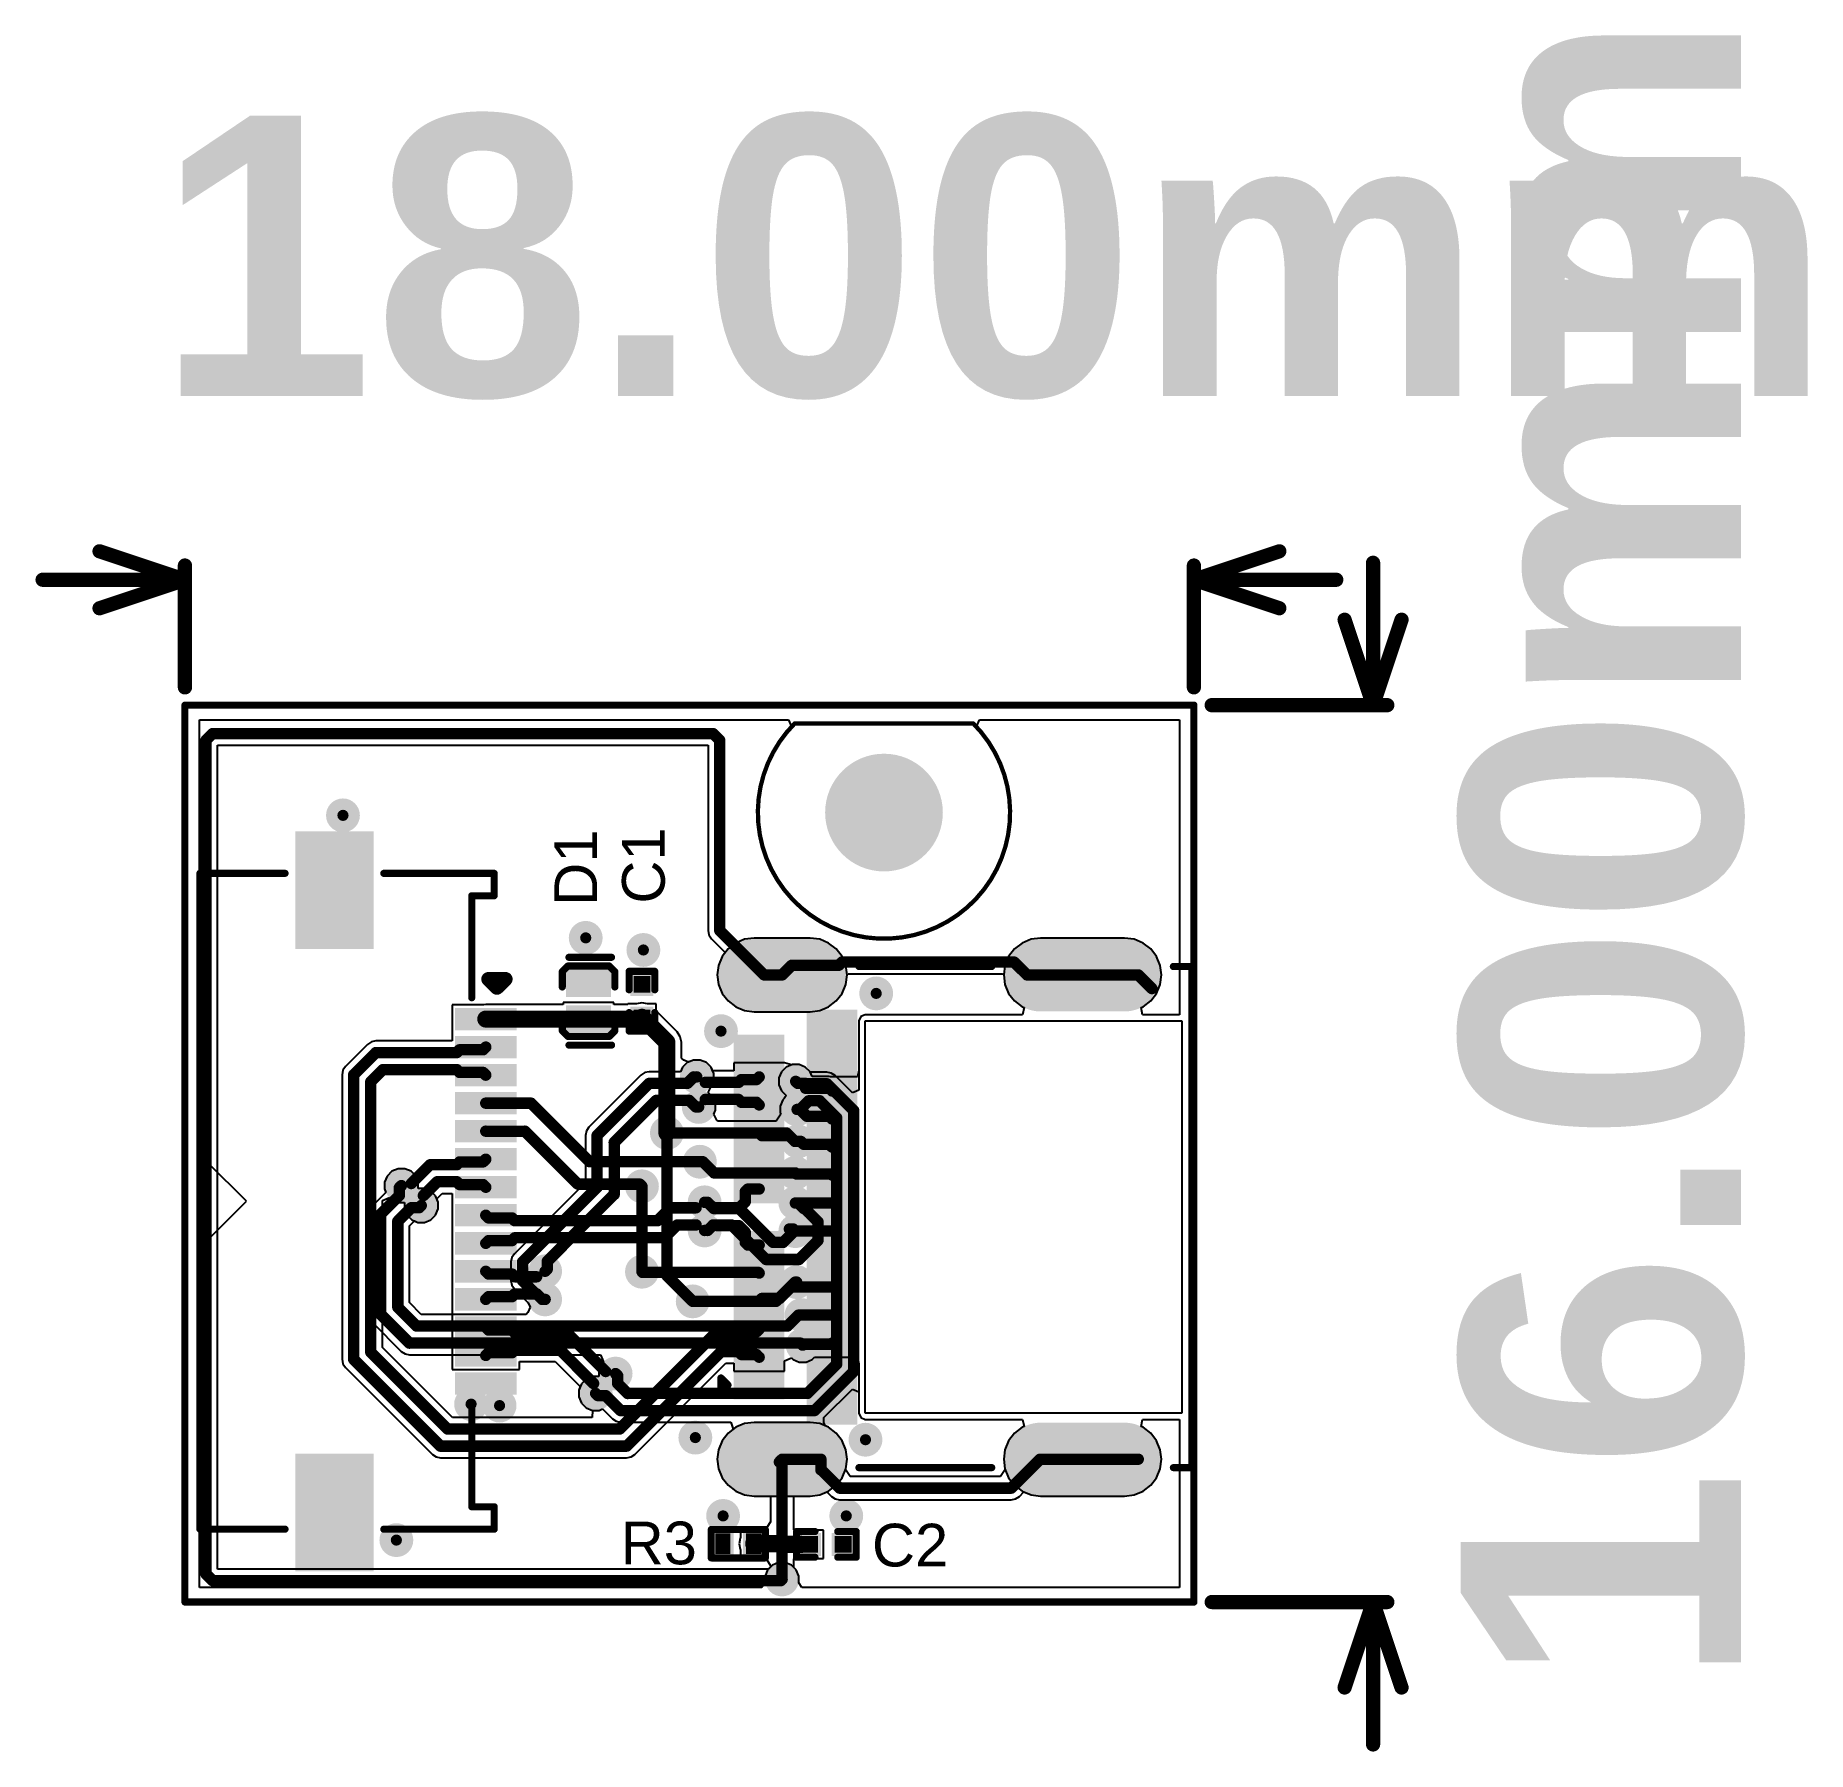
# Model space of a CAD drawing. Header units: inches. Extents: x -2.7 to 28.9, y -2.7 to 27.9.
import ezdxf

# ---------------------------------------------------------------- set-up
doc = ezdxf.new("R2010")
doc.units = ezdxf.units.IN
for name, color, linetype in [('Board Outline', 216, 'Continuous'), ('Bottom Layer', 5, 'Continuous'), ('Bottom Solder', 6, 'Continuous'), ('Keep-Out Layer', 6, 'Continuous'), ('Multi-Layer', 9, 'Continuous'), ('Pad Holes', 156, 'Continuous'), ('Top Layer', 1, 'Continuous'), ('Top Overlay', 2, 'Continuous'), ('Top Paste', 8, 'Continuous'), ('Top Solder', 216, 'Continuous'), ('Via Holes', 16, 'Continuous')]:
    doc.layers.add(name, color=color, linetype=linetype)
doc.styles.add('Arial', font='', dxfattribs={"height": 0.2})
doc.styles.add('Arial_Bold', font='', dxfattribs={"height": 0.2})
doc.styles.get('Arial').set_extended_font_data('Arial')
doc.styles.get('Arial_Bold').set_extended_font_data('Arial', bold=True)

msp = doc.modelspace()

# ---------------------------------------------------------------- texts
at = {"layer": 'Top Overlay'}
for s, height, style, p in [('16.00mm', 5, 'Arial_Bold', (27.759, -1.517)), ('D1', 0.762, 'Arial', (7.353, 12.421)), ('C1', 0.762, 'Arial', (8.56, 12.459))]:
    msp.add_text(s, height=height, rotation=90, dxfattribs=dict(at, style=style)).set_placement(p)
for s, height, style, p in [('18.00mm', 5, 'Arial_Bold', (-0.517, 21.518)), ('R3', 0.762, 'Arial', (7.773, 0.673)), ('C2', 0.762, 'Arial', (12.256, 0.635))]:
    msp.add_text(s, height=height, dxfattribs=dict(at, style=style)).set_placement(p)

# ---------------------------------------------------------------- blocks, each defined once
blk = doc.blocks.new('R___0201_1')
at = {"layer": 'Top Layer'}
for points in [[(-0.41, 0.185), (-0.14, 0.185), (-0.14, -0.185), (-0.41, -0.185)], [(0.14, 0.185), (0.41, 0.185), (0.41, -0.185), (0.14, -0.185)]]:
    blk.add_hatch(color=1, dxfattribs=at).paths.add_polyline_path(points)
at = {"layer": 'Top Paste'}
for points in [[(-0.41, 0.185), (-0.14, 0.185), (-0.14, -0.185), (-0.41, -0.185)], [(0.14, 0.185), (0.41, 0.185), (0.41, -0.185), (0.14, -0.185)]]:
    blk.add_hatch(color=8, dxfattribs=at).paths.add_polyline_path(points)
at = {"layer": 'Top Solder'}
for points in [[(-0.465, 0.24), (-0.085, 0.24), (-0.085, -0.24), (-0.465, -0.24)], [(0.085, 0.24), (0.465, 0.24), (0.465, -0.24), (0.085, -0.24)]]:
    blk.add_hatch(color=216, dxfattribs=at).paths.add_polyline_path(points)
at = {"layer": 'Top Overlay'}
for points in [[(-0.483, 0.254, 0.127, 0.127, 0), (0.483, 0.254, 0.127, 0.127, 0)], [(-0.483, -0.254, 0.127, 0.127, 0), (-0.483, 0.254, 0.127, 0.127, 0)], [(0.483, -0.254, 0.127, 0.127, 0), (0.483, 0.254, 0.127, 0.127, 0)], [(-0.483, -0.254, 0.127, 0.127, 0), (0.483, -0.254, 0.127, 0.127, 0)]]:
    blk.add_lwpolyline(points, format="xyseb", dxfattribs=at)
for points in [[(-0.514, 0.254, 0.0635, 0.0635, 1), (-0.451, 0.254, 0.0635, 0.0635, 1)], [(-0.514, 0.254, 0.0635, 0.0635, 1), (-0.451, 0.254, 0.0635, 0.0635, 1)], [(0.451, 0.254, 0.0635, 0.0635, 1), (0.514, 0.254, 0.0635, 0.0635, 1)], [(0.451, 0.254, 0.0635, 0.0635, 1), (0.514, 0.254, 0.0635, 0.0635, 1)], [(-0.514, -0.254, 0.0635, 0.0635, 1), (-0.451, -0.254, 0.0635, 0.0635, 1)], [(-0.514, -0.254, 0.0635, 0.0635, 1), (-0.451, -0.254, 0.0635, 0.0635, 1)], [(0.451, -0.254, 0.0635, 0.0635, 1), (0.514, -0.254, 0.0635, 0.0635, 1)], [(0.451, -0.254, 0.0635, 0.0635, 1), (0.514, -0.254, 0.0635, 0.0635, 1)]]:
    blk.add_lwpolyline(points, format="xyseb", close=True, dxfattribs=at)
blk = doc.blocks.new('5051101492_2')
at = {"layer": 'Top Layer'}
for points in [[(-3.4, 1.85), (-3.1, 1.85), (-3.1, 0.85), (-3.4, 0.85)], [(-2.9, 1.85), (-2.6, 1.85), (-2.6, 0.85), (-2.9, 0.85)], [(-2.4, 1.85), (-2.1, 1.85), (-2.1, 0.85), (-2.4, 0.85)], [(-1.9, 1.85), (-1.6, 1.85), (-1.6, 0.85), (-1.9, 0.85)], [(-1.4, 1.85), (-1.1, 1.85), (-1.1, 0.85), (-1.4, 0.85)], [(-0.9, 1.85), (-0.6, 1.85), (-0.6, 0.85), (-0.9, 0.85)], [(-0.4, 1.85), (-0.1, 1.85), (-0.1, 0.85), (-0.4, 0.85)], [(0.1, 1.85), (0.4, 1.85), (0.4, 0.85), (0.1, 0.85)], [(0.6, 1.85), (0.9, 1.85), (0.9, 0.85), (0.6, 0.85)], [(1.1, 1.85), (1.4, 1.85), (1.4, 0.85), (1.1, 0.85)], [(1.6, 1.85), (1.9, 1.85), (1.9, 0.85), (1.6, 0.85)], [(2.1, 1.85), (2.4, 1.85), (2.4, 0.85), (2.1, 0.85)], [(2.6, 1.85), (2.9, 1.85), (2.9, 0.85), (2.6, 0.85)], [(3.1, 1.85), (3.4, 1.85), (3.4, 0.85), (3.1, 0.85)], [(-6.55, -0.7), (-4.55, -0.7), (-4.55, -2), (-6.55, -2)], [(4.55, -0.7), (6.55, -0.7), (6.55, -2), (4.55, -2)]]:
    blk.add_hatch(color=1, dxfattribs=at).paths.add_polyline_path(points)
at = {"layer": 'Top Paste'}
for points in [[(-3.4, 1.85), (-3.1, 1.85), (-3.1, 0.85), (-3.4, 0.85)], [(-2.9, 1.85), (-2.6, 1.85), (-2.6, 0.85), (-2.9, 0.85)], [(-2.4, 1.85), (-2.1, 1.85), (-2.1, 0.85), (-2.4, 0.85)], [(-1.9, 1.85), (-1.6, 1.85), (-1.6, 0.85), (-1.9, 0.85)], [(-1.4, 1.85), (-1.1, 1.85), (-1.1, 0.85), (-1.4, 0.85)], [(-0.9, 1.85), (-0.6, 1.85), (-0.6, 0.85), (-0.9, 0.85)], [(-0.4, 1.85), (-0.1, 1.85), (-0.1, 0.85), (-0.4, 0.85)], [(0.1, 1.85), (0.4, 1.85), (0.4, 0.85), (0.1, 0.85)], [(0.6, 1.85), (0.9, 1.85), (0.9, 0.85), (0.6, 0.85)], [(1.1, 1.85), (1.4, 1.85), (1.4, 0.85), (1.1, 0.85)], [(1.6, 1.85), (1.9, 1.85), (1.9, 0.85), (1.6, 0.85)], [(2.1, 1.85), (2.4, 1.85), (2.4, 0.85), (2.1, 0.85)], [(2.6, 1.85), (2.9, 1.85), (2.9, 0.85), (2.6, 0.85)], [(3.1, 1.85), (3.4, 1.85), (3.4, 0.85), (3.1, 0.85)], [(-6.55, -0.7), (-4.55, -0.7), (-4.55, -2), (-6.55, -2)], [(4.55, -0.7), (6.55, -0.7), (6.55, -2), (4.55, -2)]]:
    blk.add_hatch(color=8, dxfattribs=at).paths.add_polyline_path(points)
at = {"layer": 'Top Solder'}
for points in [[(-3.45, 1.9), (-3.05, 1.9), (-3.05, 0.8), (-3.45, 0.8)], [(-2.95, 1.9), (-2.55, 1.9), (-2.55, 0.8), (-2.95, 0.8)], [(-2.45, 1.9), (-2.05, 1.9), (-2.05, 0.8), (-2.45, 0.8)], [(-1.95, 1.9), (-1.55, 1.9), (-1.55, 0.8), (-1.95, 0.8)], [(-1.45, 1.9), (-1.05, 1.9), (-1.05, 0.8), (-1.45, 0.8)], [(-0.95, 1.9), (-0.55, 1.9), (-0.55, 0.8), (-0.95, 0.8)], [(-0.45, 1.9), (-0.05, 1.9), (-0.05, 0.8), (-0.45, 0.8)], [(0.05, 1.9), (0.45, 1.9), (0.45, 0.8), (0.05, 0.8)], [(0.55, 1.9), (0.95, 1.9), (0.95, 0.8), (0.55, 0.8)], [(1.05, 1.9), (1.45, 1.9), (1.45, 0.8), (1.05, 0.8)], [(1.55, 1.9), (1.95, 1.9), (1.95, 0.8), (1.55, 0.8)], [(2.05, 1.9), (2.45, 1.9), (2.45, 0.8), (2.05, 0.8)], [(2.55, 1.9), (2.95, 1.9), (2.95, 0.8), (2.55, 0.8)], [(3.05, 1.9), (3.45, 1.9), (3.45, 0.8), (3.05, 0.8)], [(-6.6, -0.65), (-4.5, -0.65), (-4.5, -2.05), (-6.6, -2.05)], [(4.5, -0.65), (6.6, -0.65), (6.6, -2.05), (4.5, -2.05)]]:
    blk.add_hatch(color=216, dxfattribs=at).paths.add_polyline_path(points)
at = {"layer": 'Top Overlay'}
for p, q in [((0, -2.921), (-0.686, -3.607)), ((0.686, -3.607), (0, -2.921)), ((-0.686, -3.607), (0.686, -3.607))]:
    blk.add_line(p, q, dxfattribs=at)
for points in [[(-3.81, 1.549, 0.254, 0.254, 0), (-3.962, 1.702, 0.254, 0.254, 0)], [(-3.962, 1.397, 0.254, 0.254, 0), (-3.962, 1.702, 0.254, 0.254, 0)], [(-3.962, 1.397, 0.254, 0.254, 0), (-3.81, 1.549, 0.254, 0.254, 0)], [(-5.45, 1.5, 0.127, 0.127, 0), (-5.85, 1.5, 0.127, 0.127, 0)], [(-5.85, -0.469, 0.127, 0.127, 0), (-5.85, 1.5, 0.127, 0.127, 0)], [(-5.45, 1.1, 0.127, 0.127, 0), (-5.45, 1.5, 0.127, 0.127, 0)], [(5.85, 1.5, 0.127, 0.127, 0), (5.45, 1.5, 0.127, 0.127, 0)], [(5.45, 1.1, 0.127, 0.127, 0), (5.45, 1.5, 0.127, 0.127, 0)], [(5.85, -0.469, 0.127, 0.127, 0), (5.85, 1.5, 0.127, 0.127, 0)], [(-3.631, 1.1, 0.127, 0.127, 0), (-5.45, 1.1, 0.127, 0.127, 0)], [(5.45, 1.1, 0.127, 0.127, 0), (3.631, 1.1, 0.127, 0.127, 0)], [(-5.85, -3.75, 0.127, 0.127, 0), (-5.85, -2.231, 0.127, 0.127, 0)], [(5.85, -3.75, 0.127, 0.127, 0), (5.85, -2.231, 0.127, 0.127, 0)], [(5.85, -3.75, 0.127, 0.127, 0), (-5.85, -3.75, 0.127, 0.127, 0)]]:
    blk.add_lwpolyline(points, format="xyseb", dxfattribs=at)
for points in [[(-4.026, 1.702, 0.127, 0.127, 1), (-3.899, 1.702, 0.127, 0.127, 1)], [(-4.026, 1.702, 0.127, 0.127, 1), (-3.899, 1.702, 0.127, 0.127, 1)], [(-3.873, 1.549, 0.127, 0.127, 1), (-3.747, 1.549, 0.127, 0.127, 1)], [(-3.873, 1.549, 0.127, 0.127, 1), (-3.747, 1.549, 0.127, 0.127, 1)], [(-5.882, 1.5, 0.0635, 0.0635, 1), (-5.818, 1.5, 0.0635, 0.0635, 1)], [(-5.882, 1.5, 0.0635, 0.0635, 1), (-5.818, 1.5, 0.0635, 0.0635, 1)], [(-5.482, 1.5, 0.0635, 0.0635, 1), (-5.418, 1.5, 0.0635, 0.0635, 1)], [(-5.482, 1.5, 0.0635, 0.0635, 1), (-5.418, 1.5, 0.0635, 0.0635, 1)], [(-4.026, 1.397, 0.127, 0.127, 1), (-3.899, 1.397, 0.127, 0.127, 1)], [(-4.026, 1.397, 0.127, 0.127, 1), (-3.899, 1.397, 0.127, 0.127, 1)], [(5.418, 1.5, 0.0635, 0.0635, 1), (5.482, 1.5, 0.0635, 0.0635, 1)], [(5.418, 1.5, 0.0635, 0.0635, 1), (5.482, 1.5, 0.0635, 0.0635, 1)], [(5.818, 1.5, 0.0635, 0.0635, 1), (5.882, 1.5, 0.0635, 0.0635, 1)], [(5.818, 1.5, 0.0635, 0.0635, 1), (5.882, 1.5, 0.0635, 0.0635, 1)], [(-5.482, 1.1, 0.0635, 0.0635, 1), (-5.418, 1.1, 0.0635, 0.0635, 1)], [(-5.482, 1.1, 0.0635, 0.0635, 1), (-5.418, 1.1, 0.0635, 0.0635, 1)], [(-3.663, 1.1, 0.0635, 0.0635, 1), (-3.599, 1.1, 0.0635, 0.0635, 1)], [(3.599, 1.1, 0.0635, 0.0635, 1), (3.663, 1.1, 0.0635, 0.0635, 1)], [(5.418, 1.1, 0.0635, 0.0635, 1), (5.482, 1.1, 0.0635, 0.0635, 1)], [(5.418, 1.1, 0.0635, 0.0635, 1), (5.482, 1.1, 0.0635, 0.0635, 1)], [(-5.882, -0.469, 0.0635, 0.0635, 1), (-5.818, -0.469, 0.0635, 0.0635, 1)], [(5.818, -0.469, 0.0635, 0.0635, 1), (5.882, -0.469, 0.0635, 0.0635, 1)], [(-5.882, -2.231, 0.0635, 0.0635, 1), (-5.818, -2.231, 0.0635, 0.0635, 1)], [(5.818, -2.231, 0.0635, 0.0635, 1), (5.882, -2.231, 0.0635, 0.0635, 1)], [(-5.882, -3.75, 0.0635, 0.0635, 1), (-5.818, -3.75, 0.0635, 0.0635, 1)], [(-5.882, -3.75, 0.0635, 0.0635, 1), (-5.818, -3.75, 0.0635, 0.0635, 1)], [(5.818, -3.75, 0.0635, 0.0635, 1), (5.882, -3.75, 0.0635, 0.0635, 1)], [(5.818, -3.75, 0.0635, 0.0635, 1), (5.882, -3.75, 0.0635, 0.0635, 1)]]:
    blk.add_lwpolyline(points, format="xyseb", close=True, dxfattribs=at)
blk = doc.blocks.new('10152803_00011LF_3')
at = {"layer": 'Bottom Layer'}
h = blk.add_hatch(color=5, dxfattribs=at)
edge = h.paths.add_edge_path()
edge.add_arc((-4.32, 4.86), 0.55, 180, 360)
edge.add_line((-3.77, 4.86), (-3.77, 5.86))
edge.add_arc((-4.32, 5.86), 0.55, 0, 180)
edge.add_line((-4.87, 5.86), (-4.87, 4.86))
h = blk.add_hatch(color=5, dxfattribs=at)
edge = h.paths.add_edge_path()
edge.add_arc((4.32, 4.86), 0.55, 180, 360)
edge.add_line((4.87, 4.86), (4.87, 5.86))
edge.add_arc((4.32, 5.86), 0.55, 0, 180)
edge.add_line((3.77, 5.86), (3.77, 4.86))
h = blk.add_hatch(color=5, dxfattribs=at)
edge = h.paths.add_edge_path()
edge.add_arc((-4.32, -0.75), 0.55, 180, 360)
edge.add_line((-3.77, -0.75), (-3.77, 0.75))
edge.add_arc((-4.32, 0.75), 0.55, 0, 180)
edge.add_line((-4.87, 0.75), (-4.87, -0.75))
h = blk.add_hatch(color=5, dxfattribs=at)
edge = h.paths.add_edge_path()
edge.add_arc((4.32, -0.75), 0.55, 180, 360)
edge.add_line((4.87, -0.75), (4.87, 0.75))
edge.add_arc((4.32, 0.75), 0.55, 0, 180)
edge.add_line((3.77, 0.75), (3.77, -0.75))
at = {"layer": 'Bottom Solder'}
h = blk.add_hatch(color=6, dxfattribs=at)
edge = h.paths.add_edge_path()
edge.add_arc((-4.32, 4.86), 0.652, 180, 360)
edge.add_line((-3.668, 4.86), (-3.668, 5.86))
edge.add_arc((-4.32, 5.86), 0.652, 0, 180)
edge.add_line((-4.972, 5.86), (-4.972, 4.86))
h = blk.add_hatch(color=6, dxfattribs=at)
edge = h.paths.add_edge_path()
edge.add_arc((4.32, 4.86), 0.652, 180, 360)
edge.add_line((4.972, 4.86), (4.972, 5.86))
edge.add_arc((4.32, 5.86), 0.652, 0, 180)
edge.add_line((3.668, 5.86), (3.668, 4.86))
h = blk.add_hatch(color=6, dxfattribs=at)
edge = h.paths.add_edge_path()
edge.add_arc((-4.32, -0.75), 0.652, 180, 360)
edge.add_line((-3.668, -0.75), (-3.668, 0.75))
edge.add_arc((-4.32, 0.75), 0.652, 0, 180)
edge.add_line((-4.972, 0.75), (-4.972, -0.75))
h = blk.add_hatch(color=6, dxfattribs=at)
edge = h.paths.add_edge_path()
edge.add_arc((4.32, -0.75), 0.652, 180, 360)
edge.add_line((4.972, -0.75), (4.972, 0.75))
edge.add_arc((4.32, 0.75), 0.652, 0, 180)
edge.add_line((3.668, 0.75), (3.668, -0.75))
at = {"layer": 'Multi-Layer'}
h = blk.add_hatch(color=9, dxfattribs=at)
edge = h.paths.add_edge_path()
edge.add_arc((-4.32, 4.86), 0.55, 180, 360)
edge.add_line((-3.77, 4.86), (-3.77, 5.86))
edge.add_arc((-4.32, 5.86), 0.55, 0, 180)
edge.add_line((-4.87, 5.86), (-4.87, 4.86))
h = blk.add_hatch(color=9, dxfattribs=at)
edge = h.paths.add_edge_path()
edge.add_arc((4.32, 4.86), 0.55, 180, 360)
edge.add_line((4.87, 4.86), (4.87, 5.86))
edge.add_arc((4.32, 5.86), 0.55, 0, 180)
edge.add_line((3.77, 5.86), (3.77, 4.86))
h = blk.add_hatch(color=9, dxfattribs=at)
edge = h.paths.add_edge_path()
edge.add_arc((-4.32, -0.75), 0.55, 180, 360)
edge.add_line((-3.77, -0.75), (-3.77, 0.75))
edge.add_arc((-4.32, 0.75), 0.55, 0, 180)
edge.add_line((-4.87, 0.75), (-4.87, -0.75))
h = blk.add_hatch(color=9, dxfattribs=at)
edge = h.paths.add_edge_path()
edge.add_arc((4.32, -0.75), 0.55, 180, 360)
edge.add_line((4.87, -0.75), (4.87, 0.75))
edge.add_arc((4.32, 0.75), 0.55, 0, 180)
edge.add_line((3.77, 0.75), (3.77, -0.75))
at = {"layer": 'Pad Holes'}
h = blk.add_hatch(color=7, dxfattribs=at)
edge = h.paths.add_edge_path()
edge.add_arc((-4.32, 4.86), 0.3, 180, 360)
edge.add_line((-4.02, 4.86), (-4.02, 5.86))
edge.add_arc((-4.32, 5.86), 0.3, 0, 180)
edge.add_line((-4.62, 5.86), (-4.62, 4.86))
h = blk.add_hatch(color=7, dxfattribs=at)
edge = h.paths.add_edge_path()
edge.add_arc((4.32, 4.86), 0.3, 180, 360)
edge.add_line((4.62, 4.86), (4.62, 5.86))
edge.add_arc((4.32, 5.86), 0.3, 0, 180)
edge.add_line((4.02, 5.86), (4.02, 4.86))
h = blk.add_hatch(color=7, dxfattribs=at)
edge = h.paths.add_edge_path()
edge.add_arc((-4.32, -0.75), 0.3, 180, 360)
edge.add_line((-4.02, -0.75), (-4.02, 0.75))
edge.add_arc((-4.32, 0.75), 0.3, 0, 180)
edge.add_line((-4.62, 0.75), (-4.62, -0.75))
h = blk.add_hatch(color=7, dxfattribs=at)
edge = h.paths.add_edge_path()
edge.add_arc((4.32, -0.75), 0.3, 180, 360)
edge.add_line((4.62, -0.75), (4.62, 0.75))
edge.add_arc((4.32, 0.75), 0.3, 0, 180)
edge.add_line((4.02, 0.75), (4.02, -0.75))
at = {"layer": 'Top Layer'}
h = blk.add_hatch(color=1, dxfattribs=at)
edge = h.paths.add_edge_path()
edge.add_arc((-4.32, 4.86), 0.55, 180, 360)
edge.add_line((-3.77, 4.86), (-3.77, 5.86))
edge.add_arc((-4.32, 5.86), 0.55, 0, 180)
edge.add_line((-4.87, 5.86), (-4.87, 4.86))
h = blk.add_hatch(color=1, dxfattribs=at)
edge = h.paths.add_edge_path()
edge.add_arc((4.32, 4.86), 0.55, 180, 360)
edge.add_line((4.87, 4.86), (4.87, 5.86))
edge.add_arc((4.32, 5.86), 0.55, 0, 180)
edge.add_line((3.77, 5.86), (3.77, 4.86))
for points in [[(-3.15, 6.12), (-2.85, 6.12), (-2.85, 5.42), (-3.15, 5.42)], [(-2.65, 6.12), (-2.35, 6.12), (-2.35, 5.42), (-2.65, 5.42)], [(-2.15, 6.12), (-1.85, 6.12), (-1.85, 5.42), (-2.15, 5.42)], [(-1.65, 6.12), (-1.35, 6.12), (-1.35, 5.42), (-1.65, 5.42)], [(-1.15, 6.12), (-0.85, 6.12), (-0.85, 5.42), (-1.15, 5.42)], [(-0.65, 6.12), (-0.35, 6.12), (-0.35, 5.42), (-0.65, 5.42)], [(0.35, 6.12), (0.65, 6.12), (0.65, 5.42), (0.35, 5.42)], [(0.85, 6.12), (1.15, 6.12), (1.15, 5.42), (0.85, 5.42)], [(1.35, 6.12), (1.65, 6.12), (1.65, 5.42), (1.35, 5.42)], [(1.85, 6.12), (2.15, 6.12), (2.15, 5.42), (1.85, 5.42)], [(2.35, 6.12), (2.65, 6.12), (2.65, 5.42), (2.35, 5.42)], [(2.85, 6.12), (3.15, 6.12), (3.15, 5.42), (2.85, 5.42)], [(-3.6, 4.82), (-2.6, 4.82), (-2.6, 4.12), (-3.6, 4.12)], [(-2.4, 4.82), (-2.1, 4.82), (-2.1, 4.12), (-2.4, 4.12)], [(-1.9, 4.82), (-1.6, 4.82), (-1.6, 4.12), (-1.9, 4.12)], [(-1.4, 4.82), (-1.1, 4.82), (-1.1, 4.12), (-1.4, 4.12)], [(-0.9, 4.82), (-0.6, 4.82), (-0.6, 4.12), (-0.9, 4.12)], [(-0.4, 4.82), (-0.1, 4.82), (-0.1, 4.12), (-0.4, 4.12)], [(0.1, 4.82), (0.4, 4.82), (0.4, 4.12), (0.1, 4.12)], [(0.6, 4.82), (0.9, 4.82), (0.9, 4.12), (0.6, 4.12)], [(1.1, 4.82), (1.4, 4.82), (1.4, 4.12), (1.1, 4.12)], [(1.6, 4.82), (1.9, 4.82), (1.9, 4.12), (1.6, 4.12)], [(2.1, 4.82), (2.4, 4.82), (2.4, 4.12), (2.1, 4.12)], [(2.6, 4.82), (3.6, 4.82), (3.6, 4.12), (2.6, 4.12)]]:
    blk.add_hatch(color=1, dxfattribs=at).paths.add_polyline_path(points)
h = blk.add_hatch(color=1, dxfattribs=at)
edge = h.paths.add_edge_path()
edge.add_arc((-4.32, -0.75), 0.55, 180, 360)
edge.add_line((-3.77, -0.75), (-3.77, 0.75))
edge.add_arc((-4.32, 0.75), 0.55, 0, 180)
edge.add_line((-4.87, 0.75), (-4.87, -0.75))
h = blk.add_hatch(color=1, dxfattribs=at)
edge = h.paths.add_edge_path()
edge.add_arc((4.32, -0.75), 0.55, 180, 360)
edge.add_line((4.87, -0.75), (4.87, 0.75))
edge.add_arc((4.32, 0.75), 0.55, 0, 180)
edge.add_line((3.77, 0.75), (3.77, -0.75))
at = {"layer": 'Top Paste'}
for points in [[(-3.15, 6.12), (-2.85, 6.12), (-2.85, 5.42), (-3.15, 5.42)], [(-2.65, 6.12), (-2.35, 6.12), (-2.35, 5.42), (-2.65, 5.42)], [(-2.15, 6.12), (-1.85, 6.12), (-1.85, 5.42), (-2.15, 5.42)], [(-1.65, 6.12), (-1.35, 6.12), (-1.35, 5.42), (-1.65, 5.42)], [(-1.15, 6.12), (-0.85, 6.12), (-0.85, 5.42), (-1.15, 5.42)], [(-0.65, 6.12), (-0.35, 6.12), (-0.35, 5.42), (-0.65, 5.42)], [(0.35, 6.12), (0.65, 6.12), (0.65, 5.42), (0.35, 5.42)], [(0.85, 6.12), (1.15, 6.12), (1.15, 5.42), (0.85, 5.42)], [(1.35, 6.12), (1.65, 6.12), (1.65, 5.42), (1.35, 5.42)], [(1.85, 6.12), (2.15, 6.12), (2.15, 5.42), (1.85, 5.42)], [(2.35, 6.12), (2.65, 6.12), (2.65, 5.42), (2.35, 5.42)], [(2.85, 6.12), (3.15, 6.12), (3.15, 5.42), (2.85, 5.42)], [(-3.6, 4.82), (-2.6, 4.82), (-2.6, 4.12), (-3.6, 4.12)], [(-2.4, 4.82), (-2.1, 4.82), (-2.1, 4.12), (-2.4, 4.12)], [(-1.9, 4.82), (-1.6, 4.82), (-1.6, 4.12), (-1.9, 4.12)], [(-1.4, 4.82), (-1.1, 4.82), (-1.1, 4.12), (-1.4, 4.12)], [(-0.9, 4.82), (-0.6, 4.82), (-0.6, 4.12), (-0.9, 4.12)], [(-0.4, 4.82), (-0.1, 4.82), (-0.1, 4.12), (-0.4, 4.12)], [(0.1, 4.82), (0.4, 4.82), (0.4, 4.12), (0.1, 4.12)], [(0.6, 4.82), (0.9, 4.82), (0.9, 4.12), (0.6, 4.12)], [(1.1, 4.82), (1.4, 4.82), (1.4, 4.12), (1.1, 4.12)], [(1.6, 4.82), (1.9, 4.82), (1.9, 4.12), (1.6, 4.12)], [(2.1, 4.82), (2.4, 4.82), (2.4, 4.12), (2.1, 4.12)], [(2.6, 4.82), (3.6, 4.82), (3.6, 4.12), (2.6, 4.12)]]:
    blk.add_hatch(color=8, dxfattribs=at).paths.add_polyline_path(points)
at = {"layer": 'Top Solder'}
h = blk.add_hatch(color=216, dxfattribs=at)
edge = h.paths.add_edge_path()
edge.add_arc((-4.32, 4.86), 0.652, 180, 360)
edge.add_line((-3.668, 4.86), (-3.668, 5.86))
edge.add_arc((-4.32, 5.86), 0.652, 0, 180)
edge.add_line((-4.972, 5.86), (-4.972, 4.86))
h = blk.add_hatch(color=216, dxfattribs=at)
edge = h.paths.add_edge_path()
edge.add_arc((4.32, 4.86), 0.652, 180, 360)
edge.add_line((4.972, 4.86), (4.972, 5.86))
edge.add_arc((4.32, 5.86), 0.652, 0, 180)
edge.add_line((3.668, 5.86), (3.668, 4.86))
for points in [[(-3.252, 6.222), (-2.748, 6.222), (-2.748, 5.318), (-3.252, 5.318)], [(-2.752, 6.222), (-2.248, 6.222), (-2.248, 5.318), (-2.752, 5.318)], [(-2.252, 6.222), (-1.748, 6.222), (-1.748, 5.318), (-2.252, 5.318)], [(-1.752, 6.222), (-1.248, 6.222), (-1.248, 5.318), (-1.752, 5.318)], [(-1.252, 6.222), (-0.748, 6.222), (-0.748, 5.318), (-1.252, 5.318)], [(-0.752, 6.222), (-0.248, 6.222), (-0.248, 5.318), (-0.752, 5.318)], [(0.248, 6.222), (0.752, 6.222), (0.752, 5.318), (0.248, 5.318)], [(0.748, 6.222), (1.252, 6.222), (1.252, 5.318), (0.748, 5.318)], [(1.248, 6.222), (1.752, 6.222), (1.752, 5.318), (1.248, 5.318)], [(1.748, 6.222), (2.252, 6.222), (2.252, 5.318), (1.748, 5.318)], [(2.248, 6.222), (2.752, 6.222), (2.752, 5.318), (2.248, 5.318)], [(2.748, 6.222), (3.252, 6.222), (3.252, 5.318), (2.748, 5.318)], [(-3.702, 4.922), (-2.498, 4.922), (-2.498, 4.018), (-3.702, 4.018)], [(-2.502, 4.922), (-1.998, 4.922), (-1.998, 4.018), (-2.502, 4.018)], [(-2.002, 4.922), (-1.498, 4.922), (-1.498, 4.018), (-2.002, 4.018)], [(-1.502, 4.922), (-0.998, 4.922), (-0.998, 4.018), (-1.502, 4.018)], [(-1.002, 4.922), (-0.498, 4.922), (-0.498, 4.018), (-1.002, 4.018)], [(-0.502, 4.922), (0.002, 4.922), (0.002, 4.018), (-0.502, 4.018)], [(-0.002, 4.922), (0.502, 4.922), (0.502, 4.018), (-0.002, 4.018)], [(0.498, 4.922), (1.002, 4.922), (1.002, 4.018), (0.498, 4.018)], [(0.998, 4.922), (1.502, 4.922), (1.502, 4.018), (0.998, 4.018)], [(1.498, 4.922), (2.002, 4.922), (2.002, 4.018), (1.498, 4.018)], [(1.998, 4.922), (2.502, 4.922), (2.502, 4.018), (1.998, 4.018)], [(2.498, 4.922), (3.702, 4.922), (3.702, 4.018), (2.498, 4.018)]]:
    blk.add_hatch(color=216, dxfattribs=at).paths.add_polyline_path(points)
h = blk.add_hatch(color=216, dxfattribs=at)
edge = h.paths.add_edge_path()
edge.add_arc((-4.32, -0.75), 0.652, 180, 360)
edge.add_line((-3.668, -0.75), (-3.668, 0.75))
edge.add_arc((-4.32, 0.75), 0.652, 0, 180)
edge.add_line((-4.972, 0.75), (-4.972, -0.75))
h = blk.add_hatch(color=216, dxfattribs=at)
edge = h.paths.add_edge_path()
edge.add_arc((4.32, -0.75), 0.652, 180, 360)
edge.add_line((4.972, -0.75), (4.972, 0.75))
edge.add_arc((4.32, 0.75), 0.652, 0, 180)
edge.add_line((3.668, 0.75), (3.668, -0.75))
at = {"layer": 'Keep-Out Layer'}
for p, q in [((-3.5, -1.77), (-3.5, 3.88)), ((-3.5, 3.88), (3.5, 3.88)), ((3.5, 3.88), (3.5, -1.77)), ((3.5, -1.77), (-3.5, -1.77))]:
    blk.add_line(p, q, dxfattribs=at)
at = {"layer": 'Top Overlay'}
for points in [[(-3.124, 6.452, 0.127, 0.127, 0), (-2.997, 6.325, 0.127, 0.127, 0)], [(-3.124, 6.452, 0.127, 0.127, 0), (-2.87, 6.452, 0.127, 0.127, 0)], [(-2.87, 6.452, 0.127, 0.127, 0), (-2.997, 6.325, 0.127, 0.127, 0)], [(-4.47, 3.99, 0.127, 0.127, 0), (-4.47, 1.62, 0.127, 0.127, 0)], [(4.47, 3.99, 0.127, 0.127, 0), (4.47, 1.62, 0.127, 0.127, 0)], [(-4.47, -1.62, 0.127, 0.127, 0), (-4.47, -1.95, 0.127, 0.127, 0)], [(4.47, -1.62, 0.127, 0.127, 0), (4.47, -1.95, 0.127, 0.127, 0)], [(-4.47, -1.95, 0.127, 0.127, 0), (4.47, -1.95, 0.127, 0.127, 0)]]:
    blk.add_lwpolyline(points, format="xyseb", dxfattribs=at)
for points in [[(-3.156, 6.452, 0.0635, 0.0635, 1), (-3.092, 6.452, 0.0635, 0.0635, 1)], [(-3.156, 6.452, 0.0635, 0.0635, 1), (-3.092, 6.452, 0.0635, 0.0635, 1)], [(-3.029, 6.325, 0.0635, 0.0635, 1), (-2.965, 6.325, 0.0635, 0.0635, 1)], [(-3.029, 6.325, 0.0635, 0.0635, 1), (-2.965, 6.325, 0.0635, 0.0635, 1)], [(-2.902, 6.452, 0.0635, 0.0635, 1), (-2.838, 6.452, 0.0635, 0.0635, 1)], [(-2.902, 6.452, 0.0635, 0.0635, 1), (-2.838, 6.452, 0.0635, 0.0635, 1)], [(-4.502, 3.99, 0.0635, 0.0635, 1), (-4.438, 3.99, 0.0635, 0.0635, 1)], [(4.438, 3.99, 0.0635, 0.0635, 1), (4.502, 3.99, 0.0635, 0.0635, 1)], [(-4.502, 1.62, 0.0635, 0.0635, 1), (-4.438, 1.62, 0.0635, 0.0635, 1)], [(4.438, 1.62, 0.0635, 0.0635, 1), (4.502, 1.62, 0.0635, 0.0635, 1)], [(-4.502, -1.62, 0.0635, 0.0635, 1), (-4.438, -1.62, 0.0635, 0.0635, 1)], [(4.438, -1.62, 0.0635, 0.0635, 1), (4.502, -1.62, 0.0635, 0.0635, 1)], [(-4.502, -1.95, 0.0635, 0.0635, 1), (-4.438, -1.95, 0.0635, 0.0635, 1)], [(-4.502, -1.95, 0.0635, 0.0635, 1), (-4.438, -1.95, 0.0635, 0.0635, 1)], [(4.438, -1.95, 0.0635, 0.0635, 1), (4.502, -1.95, 0.0635, 0.0635, 1)], [(4.438, -1.95, 0.0635, 0.0635, 1), (4.502, -1.95, 0.0635, 0.0635, 1)]]:
    blk.add_lwpolyline(points, format="xyseb", close=True, dxfattribs=at)
blk = doc.blocks.new('DFN1006_2L__B__D____________4')
at = {"layer": 'Top Layer'}
for points in [[(-0.525, 0.35), (-0.125, 0.35), (-0.125, -0.35), (-0.525, -0.35)], [(0.125, 0.35), (0.525, 0.35), (0.525, -0.35), (0.125, -0.35)]]:
    blk.add_hatch(color=1, dxfattribs=at).paths.add_polyline_path(points)
at = {"layer": 'Top Paste'}
for points in [[(-0.525, 0.35), (-0.125, 0.35), (-0.125, -0.35), (-0.525, -0.35)], [(0.125, 0.35), (0.525, 0.35), (0.525, -0.35), (0.125, -0.35)]]:
    blk.add_hatch(color=8, dxfattribs=at).paths.add_polyline_path(points)
at = {"layer": 'Top Solder'}
for points in [[(-0.576, 0.401), (-0.074, 0.401), (-0.074, -0.401), (-0.576, -0.401)], [(0.074, 0.401), (0.576, 0.401), (0.576, -0.401), (0.074, -0.401)]]:
    blk.add_hatch(color=216, dxfattribs=at).paths.add_polyline_path(points)
at = {"layer": 'Top Overlay'}
for points in [[(-0.783, 0.35, 0.127, 0.127, 0), (-0.783, -0.41, 0.127, 0.127, 0)], [(-0.528, 0.469, 0.127, 0.127, 0), (-0.628, 0.369, 0.127, 0.127, 0)], [(-0.628, 0.369, 0.127, 0.127, 0), (-0.628, -0.369, 0.127, 0.127, 0)], [(-0.528, 0.469, 0.127, 0.127, 0), (-0.498, 0.469, 0.127, 0.127, 0)], [(-0.498, 0.469, 0.127, 0.127, 0), (-0.254, 0.469, 0.127, 0.127, 0)], [(0.254, 0.469, 0.127, 0.127, 0), (0.498, 0.469, 0.127, 0.127, 0)], [(0.498, 0.469, 0.127, 0.127, 0), (0.528, 0.469, 0.127, 0.127, 0)], [(0.528, 0.469, 0.127, 0.127, 0), (0.628, 0.369, 0.127, 0.127, 0)], [(0.628, 0.369, 0.127, 0.127, 0), (0.628, -0.369, 0.127, 0.127, 0)], [(0.783, 0.35, 0.127, 0.127, 0), (0.783, -0.41, 0.127, 0.127, 0)], [(-0.628, -0.369, 0.127, 0.127, 0), (-0.528, -0.469, 0.127, 0.127, 0)], [(0.628, -0.369, 0.127, 0.127, 0), (0.528, -0.469, 0.127, 0.127, 0)], [(-0.528, -0.469, 0.127, 0.127, 0), (-0.254, -0.469, 0.127, 0.127, 0)], [(0.254, -0.469, 0.127, 0.127, 0), (0.528, -0.469, 0.127, 0.127, 0)]]:
    blk.add_lwpolyline(points, format="xyseb", dxfattribs=at)
for points in [[(-0.815, 0.35, 0.0635, 0.0635, 1), (-0.751, 0.35, 0.0635, 0.0635, 1)], [(-0.66, 0.369, 0.0635, 0.0635, 1), (-0.597, 0.369, 0.0635, 0.0635, 1)], [(-0.66, 0.369, 0.0635, 0.0635, 1), (-0.597, 0.369, 0.0635, 0.0635, 1)], [(-0.56, 0.469, 0.0635, 0.0635, 1), (-0.497, 0.469, 0.0635, 0.0635, 1)], [(-0.56, 0.469, 0.0635, 0.0635, 1), (-0.497, 0.469, 0.0635, 0.0635, 1)], [(-0.53, 0.469, 0.0635, 0.0635, 1), (-0.467, 0.469, 0.0635, 0.0635, 1)], [(-0.53, 0.469, 0.0635, 0.0635, 1), (-0.467, 0.469, 0.0635, 0.0635, 1)], [(-0.286, 0.469, 0.0635, 0.0635, 1), (-0.222, 0.469, 0.0635, 0.0635, 1)], [(0.222, 0.469, 0.0635, 0.0635, 1), (0.286, 0.469, 0.0635, 0.0635, 1)], [(0.467, 0.469, 0.0635, 0.0635, 1), (0.53, 0.469, 0.0635, 0.0635, 1)], [(0.467, 0.469, 0.0635, 0.0635, 1), (0.53, 0.469, 0.0635, 0.0635, 1)], [(0.497, 0.469, 0.0635, 0.0635, 1), (0.56, 0.469, 0.0635, 0.0635, 1)], [(0.497, 0.469, 0.0635, 0.0635, 1), (0.56, 0.469, 0.0635, 0.0635, 1)], [(0.597, 0.369, 0.0635, 0.0635, 1), (0.66, 0.369, 0.0635, 0.0635, 1)], [(0.597, 0.369, 0.0635, 0.0635, 1), (0.66, 0.369, 0.0635, 0.0635, 1)], [(0.751, 0.35, 0.0635, 0.0635, 1), (0.815, 0.35, 0.0635, 0.0635, 1)], [(-0.66, -0.369, 0.0635, 0.0635, 1), (-0.597, -0.369, 0.0635, 0.0635, 1)], [(-0.66, -0.369, 0.0635, 0.0635, 1), (-0.597, -0.369, 0.0635, 0.0635, 1)], [(0.597, -0.369, 0.0635, 0.0635, 1), (0.66, -0.369, 0.0635, 0.0635, 1)], [(0.597, -0.369, 0.0635, 0.0635, 1), (0.66, -0.369, 0.0635, 0.0635, 1)], [(-0.815, -0.41, 0.0635, 0.0635, 1), (-0.751, -0.41, 0.0635, 0.0635, 1)], [(-0.56, -0.469, 0.0635, 0.0635, 1), (-0.497, -0.469, 0.0635, 0.0635, 1)], [(-0.56, -0.469, 0.0635, 0.0635, 1), (-0.497, -0.469, 0.0635, 0.0635, 1)], [(-0.286, -0.469, 0.0635, 0.0635, 1), (-0.222, -0.469, 0.0635, 0.0635, 1)], [(0.222, -0.469, 0.0635, 0.0635, 1), (0.286, -0.469, 0.0635, 0.0635, 1)], [(0.497, -0.469, 0.0635, 0.0635, 1), (0.56, -0.469, 0.0635, 0.0635, 1)], [(0.497, -0.469, 0.0635, 0.0635, 1), (0.56, -0.469, 0.0635, 0.0635, 1)], [(0.751, -0.41, 0.0635, 0.0635, 1), (0.815, -0.41, 0.0635, 0.0635, 1)]]:
    blk.add_lwpolyline(points, format="xyseb", close=True, dxfattribs=at)
blk = doc.blocks.new('CAP_0201_5')
at = {"layer": 'Top Layer'}
for points in [[(-0.45, 0.15), (-0.15, 0.15), (-0.15, -0.15), (-0.45, -0.15)], [(0.15, 0.15), (0.45, 0.15), (0.45, -0.15), (0.15, -0.15)]]:
    blk.add_hatch(color=1, dxfattribs=at).paths.add_polyline_path(points)
at = {"layer": 'Top Paste'}
for points in [[(-0.45, 0.15), (-0.15, 0.15), (-0.15, -0.15), (-0.45, -0.15)], [(0.15, 0.15), (0.45, 0.15), (0.45, -0.15), (0.15, -0.15)]]:
    blk.add_hatch(color=8, dxfattribs=at).paths.add_polyline_path(points)
at = {"layer": 'Top Solder'}
for points in [[(-0.505, 0.205), (-0.095, 0.205), (-0.095, -0.205), (-0.505, -0.205)], [(0.095, 0.205), (0.505, 0.205), (0.505, -0.205), (0.095, -0.205)]]:
    blk.add_hatch(color=216, dxfattribs=at).paths.add_polyline_path(points)
at = {"layer": 'Top Overlay'}
for points in [[(-0.533, 0.229, 0.127, 0.127, 0), (-0.533, -0.229, 0.127, 0.127, 0)], [(-0.203, 0.229, 0.127, 0.127, 0), (-0.533, 0.229, 0.127, 0.127, 0)], [(0.533, 0.229, 0.127, 0.127, 0), (0.203, 0.229, 0.127, 0.127, 0)], [(0.533, 0.229, 0.127, 0.127, 0), (0.533, -0.229, 0.127, 0.127, 0)], [(-0.203, -0.229, 0.127, 0.127, 0), (-0.533, -0.229, 0.127, 0.127, 0)], [(0.533, -0.229, 0.127, 0.127, 0), (0.203, -0.229, 0.127, 0.127, 0)]]:
    blk.add_lwpolyline(points, format="xyseb", dxfattribs=at)
for points in [[(-0.565, 0.229, 0.0635, 0.0635, 1), (-0.502, 0.229, 0.0635, 0.0635, 1)], [(-0.565, 0.229, 0.0635, 0.0635, 1), (-0.502, 0.229, 0.0635, 0.0635, 1)], [(-0.235, 0.229, 0.0635, 0.0635, 1), (-0.171, 0.229, 0.0635, 0.0635, 1)], [(0.171, 0.229, 0.0635, 0.0635, 1), (0.235, 0.229, 0.0635, 0.0635, 1)], [(0.502, 0.229, 0.0635, 0.0635, 1), (0.565, 0.229, 0.0635, 0.0635, 1)], [(0.502, 0.229, 0.0635, 0.0635, 1), (0.565, 0.229, 0.0635, 0.0635, 1)], [(-0.565, -0.229, 0.0635, 0.0635, 1), (-0.502, -0.229, 0.0635, 0.0635, 1)], [(-0.565, -0.229, 0.0635, 0.0635, 1), (-0.502, -0.229, 0.0635, 0.0635, 1)], [(-0.235, -0.229, 0.0635, 0.0635, 1), (-0.171, -0.229, 0.0635, 0.0635, 1)], [(0.171, -0.229, 0.0635, 0.0635, 1), (0.235, -0.229, 0.0635, 0.0635, 1)], [(0.502, -0.229, 0.0635, 0.0635, 1), (0.565, -0.229, 0.0635, 0.0635, 1)], [(0.502, -0.229, 0.0635, 0.0635, 1), (0.565, -0.229, 0.0635, 0.0635, 1)]]:
    blk.add_lwpolyline(points, format="xyseb", close=True, dxfattribs=at)
blk = doc.blocks.new('CAP_0201_6')
at = {"layer": 'Top Layer'}
for points in [[(-0.45, 0.15), (-0.15, 0.15), (-0.15, -0.15), (-0.45, -0.15)], [(0.15, 0.15), (0.45, 0.15), (0.45, -0.15), (0.15, -0.15)]]:
    blk.add_hatch(color=1, dxfattribs=at).paths.add_polyline_path(points)
at = {"layer": 'Top Paste'}
for points in [[(-0.45, 0.15), (-0.15, 0.15), (-0.15, -0.15), (-0.45, -0.15)], [(0.15, 0.15), (0.45, 0.15), (0.45, -0.15), (0.15, -0.15)]]:
    blk.add_hatch(color=8, dxfattribs=at).paths.add_polyline_path(points)
at = {"layer": 'Top Solder'}
for points in [[(-0.505, 0.205), (-0.095, 0.205), (-0.095, -0.205), (-0.505, -0.205)], [(0.095, 0.205), (0.505, 0.205), (0.505, -0.205), (0.095, -0.205)]]:
    blk.add_hatch(color=216, dxfattribs=at).paths.add_polyline_path(points)
at = {"layer": 'Top Overlay'}
for points in [[(-0.533, 0.229, 0.127, 0.127, 0), (-0.533, -0.229, 0.127, 0.127, 0)], [(-0.533, 0.229, 0.127, 0.127, 0), (-0.203, 0.229, 0.127, 0.127, 0)], [(0.203, 0.229, 0.127, 0.127, 0), (0.533, 0.229, 0.127, 0.127, 0)], [(0.533, 0.229, 0.127, 0.127, 0), (0.533, -0.229, 0.127, 0.127, 0)], [(-0.533, -0.229, 0.127, 0.127, 0), (-0.203, -0.229, 0.127, 0.127, 0)], [(0.203, -0.229, 0.127, 0.127, 0), (0.533, -0.229, 0.127, 0.127, 0)]]:
    blk.add_lwpolyline(points, format="xyseb", dxfattribs=at)
for points in [[(-0.565, 0.229, 0.0635, 0.0635, 1), (-0.502, 0.229, 0.0635, 0.0635, 1)], [(-0.565, 0.229, 0.0635, 0.0635, 1), (-0.502, 0.229, 0.0635, 0.0635, 1)], [(-0.235, 0.229, 0.0635, 0.0635, 1), (-0.171, 0.229, 0.0635, 0.0635, 1)], [(0.171, 0.229, 0.0635, 0.0635, 1), (0.235, 0.229, 0.0635, 0.0635, 1)], [(0.502, 0.229, 0.0635, 0.0635, 1), (0.565, 0.229, 0.0635, 0.0635, 1)], [(0.502, 0.229, 0.0635, 0.0635, 1), (0.565, 0.229, 0.0635, 0.0635, 1)], [(-0.565, -0.229, 0.0635, 0.0635, 1), (-0.502, -0.229, 0.0635, 0.0635, 1)], [(-0.565, -0.229, 0.0635, 0.0635, 1), (-0.502, -0.229, 0.0635, 0.0635, 1)], [(-0.235, -0.229, 0.0635, 0.0635, 1), (-0.171, -0.229, 0.0635, 0.0635, 1)], [(0.171, -0.229, 0.0635, 0.0635, 1), (0.235, -0.229, 0.0635, 0.0635, 1)], [(0.502, -0.229, 0.0635, 0.0635, 1), (0.565, -0.229, 0.0635, 0.0635, 1)], [(0.502, -0.229, 0.0635, 0.0635, 1), (0.565, -0.229, 0.0635, 0.0635, 1)]]:
    blk.add_lwpolyline(points, format="xyseb", close=True, dxfattribs=at)

# ---------------------------------------------------------------- hatches: boundary and pattern name
at = {"layer": 'Bottom Layer'}
h = msp.add_hatch(color=5, dxfattribs=at)
edge = h.paths.add_edge_path()
edge.add_arc((2.819, 14.034), 0.2, 0, 360)
h = msp.add_hatch(color=5, dxfattribs=at)
edge = h.paths.add_edge_path()
edge.add_arc((12.471, 14.084), 0.254, 0, 360)
h = msp.add_hatch(color=5, dxfattribs=at)
edge = h.paths.add_edge_path()
edge.add_arc((7.15, 11.849), 0.2, 0, 360)
h = msp.add_hatch(color=5, dxfattribs=at)
edge = h.paths.add_edge_path()
edge.add_arc((8.179, 11.633), 0.2, 0, 360)
h = msp.add_hatch(color=5, dxfattribs=at)
edge = h.paths.add_edge_path()
edge.add_arc((12.332, 10.858), 0.2, 0, 360)
h = msp.add_hatch(color=5, dxfattribs=at)
edge = h.paths.add_edge_path()
edge.add_arc((9.563, 10.185), 0.2, 0, 360)
h = msp.add_hatch(color=5, dxfattribs=at)
edge = h.paths.add_edge_path()
edge.add_arc((9.131, 9.369), 0.2, 0, 360)
h = msp.add_hatch(color=5, dxfattribs=at)
edge = h.paths.add_edge_path()
edge.add_arc((10.896, 9.289), 0.2, 0, 360)
h = msp.add_hatch(color=5, dxfattribs=at)
edge = h.paths.add_edge_path()
edge.add_arc((9.166, 8.833), 0.2, 0, 360)
h = msp.add_hatch(color=5, dxfattribs=at)
edge = h.paths.add_edge_path()
edge.add_arc((10.922, 8.788), 0.2, 0, 360)
h = msp.add_hatch(color=5, dxfattribs=at)
edge = h.paths.add_edge_path()
edge.add_arc((8.598, 8.369), 0.2, 0, 360)
h = msp.add_hatch(color=5, dxfattribs=at)
edge = h.paths.add_edge_path()
edge.add_arc((10.935, 8.217), 0.2, 0, 360)
h = msp.add_hatch(color=5, dxfattribs=at)
edge = h.paths.add_edge_path()
edge.add_arc((9.186, 7.855), 0.2, 0, 360)
h = msp.add_hatch(color=5, dxfattribs=at)
edge = h.paths.add_edge_path()
edge.add_arc((3.862, 7.429), 0.2, 0, 360)
h = msp.add_hatch(color=5, dxfattribs=at)
edge = h.paths.add_edge_path()
edge.add_arc((8.153, 7.417), 0.2, 0, 360)
h = msp.add_hatch(color=5, dxfattribs=at)
edge = h.paths.add_edge_path()
edge.add_arc((10.89, 7.656), 0.2, 0, 360)
h = msp.add_hatch(color=5, dxfattribs=at)
edge = h.paths.add_edge_path()
edge.add_arc((4.216, 7.074), 0.2, 0, 360)
h = msp.add_hatch(color=5, dxfattribs=at)
edge = h.paths.add_edge_path()
edge.add_arc((9.271, 7.131), 0.2, 0, 360)
h = msp.add_hatch(color=5, dxfattribs=at)
edge = h.paths.add_edge_path()
edge.add_arc((10.89, 7.119), 0.2, 0, 360)
h = msp.add_hatch(color=5, dxfattribs=at)
edge = h.paths.add_edge_path()
edge.add_arc((9.271, 6.629), 0.2, 0, 360)
h = msp.add_hatch(color=5, dxfattribs=at)
edge = h.paths.add_edge_path()
edge.add_arc((10.89, 6.617), 0.2, 0, 360)
h = msp.add_hatch(color=5, dxfattribs=at)
edge = h.paths.add_edge_path()
edge.add_arc((6.426, 5.901), 0.2, 0, 360)
h = msp.add_hatch(color=5, dxfattribs=at)
edge = h.paths.add_edge_path()
edge.add_arc((8.153, 5.893), 0.2, 0, 360)
h = msp.add_hatch(color=5, dxfattribs=at)
edge = h.paths.add_edge_path()
edge.add_arc((10.913, 5.708), 0.2, 0, 360)
h = msp.add_hatch(color=5, dxfattribs=at)
edge = h.paths.add_edge_path()
edge.add_arc((6.426, 5.399), 0.2, 0, 360)
h = msp.add_hatch(color=5, dxfattribs=at)
edge = h.paths.add_edge_path()
edge.add_arc((9.059, 5.364), 0.2, 0, 360)
h = msp.add_hatch(color=5, dxfattribs=at)
edge = h.paths.add_edge_path()
edge.add_arc((10.999, 5.119), 0.2, 0, 360)
h = msp.add_hatch(color=5, dxfattribs=at)
edge = h.paths.add_edge_path()
edge.add_arc((11.02, 4.584), 0.2, 0, 360)
h = msp.add_hatch(color=5, dxfattribs=at)
edge = h.paths.add_edge_path()
edge.add_arc((7.683, 4.076), 0.2, 0, 360)
h = msp.add_hatch(color=5, dxfattribs=at)
edge = h.paths.add_edge_path()
edge.add_arc((7.328, 3.721), 0.2, 0, 360)
h = msp.add_hatch(color=5, dxfattribs=at)
edge = h.paths.add_edge_path()
edge.add_arc((5.105, 3.531), 0.2, 0, 360)
h = msp.add_hatch(color=5, dxfattribs=at)
edge = h.paths.add_edge_path()
edge.add_arc((5.613, 3.505), 0.2, 0, 360)
h = msp.add_hatch(color=5, dxfattribs=at)
edge = h.paths.add_edge_path()
edge.add_arc((9.106, 2.934), 0.2, 0, 360)
h = msp.add_hatch(color=5, dxfattribs=at)
edge = h.paths.add_edge_path()
edge.add_arc((12.141, 2.896), 0.2, 0, 360)
h = msp.add_hatch(color=5, dxfattribs=at)
edge = h.paths.add_edge_path()
edge.add_arc((9.601, 1.537), 0.2, 0, 360)
h = msp.add_hatch(color=5, dxfattribs=at)
edge = h.paths.add_edge_path()
edge.add_arc((11.798, 1.537), 0.2, 0, 360)
h = msp.add_hatch(color=5, dxfattribs=at)
edge = h.paths.add_edge_path()
edge.add_arc((3.772, 1.105), 0.2, 0, 360)
h = msp.add_hatch(color=5, dxfattribs=at)
edge = h.paths.add_edge_path()
edge.add_arc((10.651, 0.403), 0.2, 0, 360)
at = {"layer": 'Bottom Solder'}
h = msp.add_hatch(color=6, dxfattribs=at)
edge = h.paths.add_edge_path()
edge.add_arc((2.819, 14.034), 0.302, 0, 360)
h = msp.add_hatch(color=6, dxfattribs=at)
edge = h.paths.add_edge_path()
edge.add_arc((12.471, 14.084), 0.356, 0, 360)
h = msp.add_hatch(color=6, dxfattribs=at)
edge = h.paths.add_edge_path()
edge.add_arc((7.15, 11.849), 0.302, 0, 360)
h = msp.add_hatch(color=6, dxfattribs=at)
edge = h.paths.add_edge_path()
edge.add_arc((8.179, 11.633), 0.302, 0, 360)
h = msp.add_hatch(color=6, dxfattribs=at)
edge = h.paths.add_edge_path()
edge.add_arc((12.332, 10.858), 0.302, 0, 360)
h = msp.add_hatch(color=6, dxfattribs=at)
edge = h.paths.add_edge_path()
edge.add_arc((9.563, 10.185), 0.302, 0, 360)
h = msp.add_hatch(color=6, dxfattribs=at)
edge = h.paths.add_edge_path()
edge.add_arc((9.131, 9.369), 0.302, 0, 360)
h = msp.add_hatch(color=6, dxfattribs=at)
edge = h.paths.add_edge_path()
edge.add_arc((10.896, 9.289), 0.302, 0, 360)
h = msp.add_hatch(color=6, dxfattribs=at)
edge = h.paths.add_edge_path()
edge.add_arc((9.166, 8.833), 0.302, 0, 360)
h = msp.add_hatch(color=6, dxfattribs=at)
edge = h.paths.add_edge_path()
edge.add_arc((10.922, 8.788), 0.302, 0, 360)
h = msp.add_hatch(color=6, dxfattribs=at)
edge = h.paths.add_edge_path()
edge.add_arc((8.598, 8.369), 0.302, 0, 360)
h = msp.add_hatch(color=6, dxfattribs=at)
edge = h.paths.add_edge_path()
edge.add_arc((10.935, 8.217), 0.302, 0, 360)
h = msp.add_hatch(color=6, dxfattribs=at)
edge = h.paths.add_edge_path()
edge.add_arc((9.186, 7.855), 0.302, 0, 360)
h = msp.add_hatch(color=6, dxfattribs=at)
edge = h.paths.add_edge_path()
edge.add_arc((10.89, 7.656), 0.302, 0, 360)
h = msp.add_hatch(color=6, dxfattribs=at)
edge = h.paths.add_edge_path()
edge.add_arc((3.862, 7.429), 0.302, 0, 360)
h = msp.add_hatch(color=6, dxfattribs=at)
edge = h.paths.add_edge_path()
edge.add_arc((8.153, 7.417), 0.302, 0, 360)
h = msp.add_hatch(color=6, dxfattribs=at)
edge = h.paths.add_edge_path()
edge.add_arc((4.216, 7.074), 0.302, 0, 360)
h = msp.add_hatch(color=6, dxfattribs=at)
edge = h.paths.add_edge_path()
edge.add_arc((9.271, 7.131), 0.302, 0, 360)
h = msp.add_hatch(color=6, dxfattribs=at)
edge = h.paths.add_edge_path()
edge.add_arc((10.89, 7.119), 0.302, 0, 360)
h = msp.add_hatch(color=6, dxfattribs=at)
edge = h.paths.add_edge_path()
edge.add_arc((9.271, 6.629), 0.302, 0, 360)
h = msp.add_hatch(color=6, dxfattribs=at)
edge = h.paths.add_edge_path()
edge.add_arc((10.89, 6.617), 0.302, 0, 360)
h = msp.add_hatch(color=6, dxfattribs=at)
edge = h.paths.add_edge_path()
edge.add_arc((6.426, 5.901), 0.302, 0, 360)
h = msp.add_hatch(color=6, dxfattribs=at)
edge = h.paths.add_edge_path()
edge.add_arc((8.153, 5.893), 0.302, 0, 360)
h = msp.add_hatch(color=6, dxfattribs=at)
edge = h.paths.add_edge_path()
edge.add_arc((10.913, 5.708), 0.302, 0, 360)
h = msp.add_hatch(color=6, dxfattribs=at)
edge = h.paths.add_edge_path()
edge.add_arc((6.426, 5.399), 0.302, 0, 360)
h = msp.add_hatch(color=6, dxfattribs=at)
edge = h.paths.add_edge_path()
edge.add_arc((9.059, 5.364), 0.302, 0, 360)
h = msp.add_hatch(color=6, dxfattribs=at)
edge = h.paths.add_edge_path()
edge.add_arc((10.999, 5.119), 0.302, 0, 360)
h = msp.add_hatch(color=6, dxfattribs=at)
edge = h.paths.add_edge_path()
edge.add_arc((11.02, 4.584), 0.302, 0, 360)
h = msp.add_hatch(color=6, dxfattribs=at)
edge = h.paths.add_edge_path()
edge.add_arc((7.683, 4.076), 0.302, 0, 360)
h = msp.add_hatch(color=6, dxfattribs=at)
edge = h.paths.add_edge_path()
edge.add_arc((5.105, 3.531), 0.302, 0, 360)
h = msp.add_hatch(color=6, dxfattribs=at)
edge = h.paths.add_edge_path()
edge.add_arc((5.613, 3.505), 0.302, 0, 360)
h = msp.add_hatch(color=6, dxfattribs=at)
edge = h.paths.add_edge_path()
edge.add_arc((7.328, 3.721), 0.302, 0, 360)
h = msp.add_hatch(color=6, dxfattribs=at)
edge = h.paths.add_edge_path()
edge.add_arc((9.106, 2.934), 0.302, 0, 360)
h = msp.add_hatch(color=6, dxfattribs=at)
edge = h.paths.add_edge_path()
edge.add_arc((12.141, 2.896), 0.302, 0, 360)
h = msp.add_hatch(color=6, dxfattribs=at)
edge = h.paths.add_edge_path()
edge.add_arc((9.601, 1.537), 0.302, 0, 360)
h = msp.add_hatch(color=6, dxfattribs=at)
edge = h.paths.add_edge_path()
edge.add_arc((11.798, 1.537), 0.302, 0, 360)
h = msp.add_hatch(color=6, dxfattribs=at)
edge = h.paths.add_edge_path()
edge.add_arc((3.772, 1.105), 0.302, 0, 360)
h = msp.add_hatch(color=6, dxfattribs=at)
edge = h.paths.add_edge_path()
edge.add_arc((10.651, 0.403), 0.302, 0, 360)
at = {"layer": 'Multi-Layer'}
h = msp.add_hatch(color=9, dxfattribs=at)
edge = h.paths.add_edge_path()
edge.add_arc((12.471, 14.084), 0.254, 0, 360)
at = {"layer": 'Pad Holes'}
h = msp.add_hatch(color=7, dxfattribs=at)
edge = h.paths.add_edge_path()
edge.add_arc((12.471, 14.084), 1.05, 0, 360)
at = {"layer": 'Top Layer'}
h = msp.add_hatch(color=1, dxfattribs=at)
edge = h.paths.add_edge_path()
edge.add_arc((2.819, 14.034), 0.2, 0, 360)
h = msp.add_hatch(color=1, dxfattribs=at)
edge = h.paths.add_edge_path()
edge.add_arc((12.471, 14.084), 0.254, 0, 360)
h = msp.add_hatch(color=1, dxfattribs=at)
edge = h.paths.add_edge_path()
edge.add_arc((7.15, 11.849), 0.2, 0, 360)
h = msp.add_hatch(color=1, dxfattribs=at)
edge = h.paths.add_edge_path()
edge.add_arc((8.179, 11.633), 0.2, 0, 360)
h = msp.add_hatch(color=1, dxfattribs=at)
edge = h.paths.add_edge_path()
edge.add_arc((12.332, 10.858), 0.2, 0, 360)
h = msp.add_hatch(color=1, dxfattribs=at)
edge = h.paths.add_edge_path()
edge.add_arc((9.563, 10.185), 0.2, 0, 360)
h = msp.add_hatch(color=1, dxfattribs=at)
edge = h.paths.add_edge_path()
edge.add_arc((9.131, 9.369), 0.2, 0, 360)
h = msp.add_hatch(color=1, dxfattribs=at)
edge = h.paths.add_edge_path()
edge.add_arc((10.896, 9.289), 0.2, 0, 360)
h = msp.add_hatch(color=1, dxfattribs=at)
edge = h.paths.add_edge_path()
edge.add_arc((9.166, 8.833), 0.2, 0, 360)
h = msp.add_hatch(color=1, dxfattribs=at)
edge = h.paths.add_edge_path()
edge.add_arc((10.922, 8.788), 0.2, 0, 360)
h = msp.add_hatch(color=1, dxfattribs=at)
edge = h.paths.add_edge_path()
edge.add_arc((8.598, 8.369), 0.2, 0, 360)
h = msp.add_hatch(color=1, dxfattribs=at)
edge = h.paths.add_edge_path()
edge.add_arc((10.935, 8.217), 0.2, 0, 360)
h = msp.add_hatch(color=1, dxfattribs=at)
edge = h.paths.add_edge_path()
edge.add_arc((9.186, 7.855), 0.2, 0, 360)
h = msp.add_hatch(color=1, dxfattribs=at)
edge = h.paths.add_edge_path()
edge.add_arc((3.862, 7.429), 0.2, 0, 360)
h = msp.add_hatch(color=1, dxfattribs=at)
edge = h.paths.add_edge_path()
edge.add_arc((8.153, 7.417), 0.2, 0, 360)
h = msp.add_hatch(color=1, dxfattribs=at)
edge = h.paths.add_edge_path()
edge.add_arc((10.89, 7.656), 0.2, 0, 360)
h = msp.add_hatch(color=1, dxfattribs=at)
edge = h.paths.add_edge_path()
edge.add_arc((4.216, 7.074), 0.2, 0, 360)
h = msp.add_hatch(color=1, dxfattribs=at)
edge = h.paths.add_edge_path()
edge.add_arc((9.271, 7.131), 0.2, 0, 360)
h = msp.add_hatch(color=1, dxfattribs=at)
edge = h.paths.add_edge_path()
edge.add_arc((10.89, 7.119), 0.2, 0, 360)
h = msp.add_hatch(color=1, dxfattribs=at)
edge = h.paths.add_edge_path()
edge.add_arc((9.271, 6.629), 0.2, 0, 360)
h = msp.add_hatch(color=1, dxfattribs=at)
edge = h.paths.add_edge_path()
edge.add_arc((10.89, 6.617), 0.2, 0, 360)
h = msp.add_hatch(color=1, dxfattribs=at)
edge = h.paths.add_edge_path()
edge.add_arc((6.426, 5.901), 0.2, 0, 360)
h = msp.add_hatch(color=1, dxfattribs=at)
edge = h.paths.add_edge_path()
edge.add_arc((8.153, 5.893), 0.2, 0, 360)
h = msp.add_hatch(color=1, dxfattribs=at)
edge = h.paths.add_edge_path()
edge.add_arc((10.913, 5.708), 0.2, 0, 360)
h = msp.add_hatch(color=1, dxfattribs=at)
edge = h.paths.add_edge_path()
edge.add_arc((6.426, 5.399), 0.2, 0, 360)
h = msp.add_hatch(color=1, dxfattribs=at)
edge = h.paths.add_edge_path()
edge.add_arc((9.059, 5.364), 0.2, 0, 360)
h = msp.add_hatch(color=1, dxfattribs=at)
edge = h.paths.add_edge_path()
edge.add_arc((10.999, 5.119), 0.2, 0, 360)
h = msp.add_hatch(color=1, dxfattribs=at)
edge = h.paths.add_edge_path()
edge.add_arc((11.02, 4.584), 0.2, 0, 360)
h = msp.add_hatch(color=1, dxfattribs=at)
edge = h.paths.add_edge_path()
edge.add_arc((7.683, 4.076), 0.2, 0, 360)
h = msp.add_hatch(color=1, dxfattribs=at)
edge = h.paths.add_edge_path()
edge.add_arc((7.328, 3.721), 0.2, 0, 360)
h = msp.add_hatch(color=1, dxfattribs=at)
edge = h.paths.add_edge_path()
edge.add_arc((5.105, 3.531), 0.2, 0, 360)
h = msp.add_hatch(color=1, dxfattribs=at)
edge = h.paths.add_edge_path()
edge.add_arc((5.613, 3.505), 0.2, 0, 360)
h = msp.add_hatch(color=1, dxfattribs=at)
edge = h.paths.add_edge_path()
edge.add_arc((9.106, 2.934), 0.2, 0, 360)
h = msp.add_hatch(color=1, dxfattribs=at)
edge = h.paths.add_edge_path()
edge.add_arc((12.141, 2.896), 0.2, 0, 360)
h = msp.add_hatch(color=1, dxfattribs=at)
edge = h.paths.add_edge_path()
edge.add_arc((9.601, 1.537), 0.2, 0, 360)
h = msp.add_hatch(color=1, dxfattribs=at)
edge = h.paths.add_edge_path()
edge.add_arc((11.798, 1.537), 0.2, 0, 360)
h = msp.add_hatch(color=1, dxfattribs=at)
edge = h.paths.add_edge_path()
edge.add_arc((3.772, 1.105), 0.2, 0, 360)
h = msp.add_hatch(color=1, dxfattribs=at)
edge = h.paths.add_edge_path()
edge.add_arc((10.651, 0.403), 0.2, 0, 360)
at = {"layer": 'Top Solder'}
h = msp.add_hatch(color=216, dxfattribs=at)
edge = h.paths.add_edge_path()
edge.add_arc((2.819, 14.034), 0.302, 0, 360)
h = msp.add_hatch(color=216, dxfattribs=at)
edge = h.paths.add_edge_path()
edge.add_arc((12.471, 14.084), 0.356, 0, 360)
h = msp.add_hatch(color=216, dxfattribs=at)
edge = h.paths.add_edge_path()
edge.add_arc((7.15, 11.849), 0.302, 0, 360)
h = msp.add_hatch(color=216, dxfattribs=at)
edge = h.paths.add_edge_path()
edge.add_arc((8.179, 11.633), 0.302, 0, 360)
h = msp.add_hatch(color=216, dxfattribs=at)
edge = h.paths.add_edge_path()
edge.add_arc((12.332, 10.858), 0.302, 0, 360)
h = msp.add_hatch(color=216, dxfattribs=at)
edge = h.paths.add_edge_path()
edge.add_arc((9.563, 10.185), 0.302, 0, 360)
h = msp.add_hatch(color=216, dxfattribs=at)
edge = h.paths.add_edge_path()
edge.add_arc((9.131, 9.369), 0.302, 0, 360)
h = msp.add_hatch(color=216, dxfattribs=at)
edge = h.paths.add_edge_path()
edge.add_arc((10.896, 9.289), 0.302, 0, 360)
h = msp.add_hatch(color=216, dxfattribs=at)
edge = h.paths.add_edge_path()
edge.add_arc((9.166, 8.833), 0.302, 0, 360)
h = msp.add_hatch(color=216, dxfattribs=at)
edge = h.paths.add_edge_path()
edge.add_arc((10.922, 8.788), 0.302, 0, 360)
h = msp.add_hatch(color=216, dxfattribs=at)
edge = h.paths.add_edge_path()
edge.add_arc((8.598, 8.369), 0.302, 0, 360)
h = msp.add_hatch(color=216, dxfattribs=at)
edge = h.paths.add_edge_path()
edge.add_arc((10.935, 8.217), 0.302, 0, 360)
h = msp.add_hatch(color=216, dxfattribs=at)
edge = h.paths.add_edge_path()
edge.add_arc((9.186, 7.855), 0.302, 0, 360)
h = msp.add_hatch(color=216, dxfattribs=at)
edge = h.paths.add_edge_path()
edge.add_arc((10.89, 7.656), 0.302, 0, 360)
h = msp.add_hatch(color=216, dxfattribs=at)
edge = h.paths.add_edge_path()
edge.add_arc((3.862, 7.429), 0.302, 0, 360)
h = msp.add_hatch(color=216, dxfattribs=at)
edge = h.paths.add_edge_path()
edge.add_arc((8.153, 7.417), 0.302, 0, 360)
h = msp.add_hatch(color=216, dxfattribs=at)
edge = h.paths.add_edge_path()
edge.add_arc((4.216, 7.074), 0.302, 0, 360)
h = msp.add_hatch(color=216, dxfattribs=at)
edge = h.paths.add_edge_path()
edge.add_arc((9.271, 7.131), 0.302, 0, 360)
h = msp.add_hatch(color=216, dxfattribs=at)
edge = h.paths.add_edge_path()
edge.add_arc((10.89, 7.119), 0.302, 0, 360)
h = msp.add_hatch(color=216, dxfattribs=at)
edge = h.paths.add_edge_path()
edge.add_arc((9.271, 6.629), 0.302, 0, 360)
h = msp.add_hatch(color=216, dxfattribs=at)
edge = h.paths.add_edge_path()
edge.add_arc((10.89, 6.617), 0.302, 0, 360)
h = msp.add_hatch(color=216, dxfattribs=at)
edge = h.paths.add_edge_path()
edge.add_arc((6.426, 5.901), 0.302, 0, 360)
h = msp.add_hatch(color=216, dxfattribs=at)
edge = h.paths.add_edge_path()
edge.add_arc((8.153, 5.893), 0.302, 0, 360)
h = msp.add_hatch(color=216, dxfattribs=at)
edge = h.paths.add_edge_path()
edge.add_arc((10.913, 5.708), 0.302, 0, 360)
h = msp.add_hatch(color=216, dxfattribs=at)
edge = h.paths.add_edge_path()
edge.add_arc((6.426, 5.399), 0.302, 0, 360)
h = msp.add_hatch(color=216, dxfattribs=at)
edge = h.paths.add_edge_path()
edge.add_arc((9.059, 5.364), 0.302, 0, 360)
h = msp.add_hatch(color=216, dxfattribs=at)
edge = h.paths.add_edge_path()
edge.add_arc((10.999, 5.119), 0.302, 0, 360)
h = msp.add_hatch(color=216, dxfattribs=at)
edge = h.paths.add_edge_path()
edge.add_arc((11.02, 4.584), 0.302, 0, 360)
h = msp.add_hatch(color=216, dxfattribs=at)
edge = h.paths.add_edge_path()
edge.add_arc((7.683, 4.076), 0.302, 0, 360)
h = msp.add_hatch(color=216, dxfattribs=at)
edge = h.paths.add_edge_path()
edge.add_arc((5.105, 3.531), 0.302, 0, 360)
h = msp.add_hatch(color=216, dxfattribs=at)
edge = h.paths.add_edge_path()
edge.add_arc((5.613, 3.505), 0.302, 0, 360)
h = msp.add_hatch(color=216, dxfattribs=at)
edge = h.paths.add_edge_path()
edge.add_arc((7.328, 3.721), 0.302, 0, 360)
h = msp.add_hatch(color=216, dxfattribs=at)
edge = h.paths.add_edge_path()
edge.add_arc((9.106, 2.934), 0.302, 0, 360)
h = msp.add_hatch(color=216, dxfattribs=at)
edge = h.paths.add_edge_path()
edge.add_arc((12.141, 2.896), 0.302, 0, 360)
h = msp.add_hatch(color=216, dxfattribs=at)
edge = h.paths.add_edge_path()
edge.add_arc((9.601, 1.537), 0.302, 0, 360)
h = msp.add_hatch(color=216, dxfattribs=at)
edge = h.paths.add_edge_path()
edge.add_arc((11.798, 1.537), 0.302, 0, 360)
h = msp.add_hatch(color=216, dxfattribs=at)
edge = h.paths.add_edge_path()
edge.add_arc((3.772, 1.105), 0.302, 0, 360)
h = msp.add_hatch(color=216, dxfattribs=at)
edge = h.paths.add_edge_path()
edge.add_arc((10.651, 0.403), 0.302, 0, 360)
at = {"layer": 'Via Holes'}
h = msp.add_hatch(color=7, dxfattribs=at)
edge = h.paths.add_edge_path()
edge.add_arc((2.819, 14.034), 0.1, 0, 360)
h = msp.add_hatch(color=7, dxfattribs=at)
edge = h.paths.add_edge_path()
edge.add_arc((7.15, 11.849), 0.1, 0, 360)
h = msp.add_hatch(color=7, dxfattribs=at)
edge = h.paths.add_edge_path()
edge.add_arc((8.179, 11.633), 0.1, 0, 360)
h = msp.add_hatch(color=7, dxfattribs=at)
edge = h.paths.add_edge_path()
edge.add_arc((12.332, 10.858), 0.1, 0, 360)
h = msp.add_hatch(color=7, dxfattribs=at)
edge = h.paths.add_edge_path()
edge.add_arc((9.563, 10.185), 0.1, 0, 360)
h = msp.add_hatch(color=7, dxfattribs=at)
edge = h.paths.add_edge_path()
edge.add_arc((9.131, 9.369), 0.1, 0, 360)
h = msp.add_hatch(color=7, dxfattribs=at)
edge = h.paths.add_edge_path()
edge.add_arc((10.896, 9.289), 0.1, 0, 360)
h = msp.add_hatch(color=7, dxfattribs=at)
edge = h.paths.add_edge_path()
edge.add_arc((9.166, 8.833), 0.1, 0, 360)
h = msp.add_hatch(color=7, dxfattribs=at)
edge = h.paths.add_edge_path()
edge.add_arc((10.922, 8.788), 0.1, 0, 360)
h = msp.add_hatch(color=7, dxfattribs=at)
edge = h.paths.add_edge_path()
edge.add_arc((8.598, 8.369), 0.1, 0, 360)
h = msp.add_hatch(color=7, dxfattribs=at)
edge = h.paths.add_edge_path()
edge.add_arc((10.935, 8.217), 0.1, 0, 360)
h = msp.add_hatch(color=7, dxfattribs=at)
edge = h.paths.add_edge_path()
edge.add_arc((9.186, 7.855), 0.1, 0, 360)
h = msp.add_hatch(color=7, dxfattribs=at)
edge = h.paths.add_edge_path()
edge.add_arc((10.89, 7.656), 0.1, 0, 360)
h = msp.add_hatch(color=7, dxfattribs=at)
edge = h.paths.add_edge_path()
edge.add_arc((3.862, 7.429), 0.1, 0, 360)
h = msp.add_hatch(color=7, dxfattribs=at)
edge = h.paths.add_edge_path()
edge.add_arc((8.153, 7.417), 0.1, 0, 360)
h = msp.add_hatch(color=7, dxfattribs=at)
edge = h.paths.add_edge_path()
edge.add_arc((4.216, 7.074), 0.1, 0, 360)
h = msp.add_hatch(color=7, dxfattribs=at)
edge = h.paths.add_edge_path()
edge.add_arc((9.271, 7.131), 0.1, 0, 360)
h = msp.add_hatch(color=7, dxfattribs=at)
edge = h.paths.add_edge_path()
edge.add_arc((10.89, 7.119), 0.1, 0, 360)
h = msp.add_hatch(color=7, dxfattribs=at)
edge = h.paths.add_edge_path()
edge.add_arc((9.271, 6.629), 0.1, 0, 360)
h = msp.add_hatch(color=7, dxfattribs=at)
edge = h.paths.add_edge_path()
edge.add_arc((10.89, 6.617), 0.1, 0, 360)
h = msp.add_hatch(color=7, dxfattribs=at)
edge = h.paths.add_edge_path()
edge.add_arc((6.426, 5.901), 0.1, 0, 360)
h = msp.add_hatch(color=7, dxfattribs=at)
edge = h.paths.add_edge_path()
edge.add_arc((8.153, 5.893), 0.1, 0, 360)
h = msp.add_hatch(color=7, dxfattribs=at)
edge = h.paths.add_edge_path()
edge.add_arc((10.913, 5.708), 0.1, 0, 360)
h = msp.add_hatch(color=7, dxfattribs=at)
edge = h.paths.add_edge_path()
edge.add_arc((6.426, 5.399), 0.1, 0, 360)
h = msp.add_hatch(color=7, dxfattribs=at)
edge = h.paths.add_edge_path()
edge.add_arc((9.059, 5.364), 0.1, 0, 360)
h = msp.add_hatch(color=7, dxfattribs=at)
edge = h.paths.add_edge_path()
edge.add_arc((10.999, 5.119), 0.1, 0, 360)
h = msp.add_hatch(color=7, dxfattribs=at)
edge = h.paths.add_edge_path()
edge.add_arc((11.02, 4.584), 0.1, 0, 360)
h = msp.add_hatch(color=7, dxfattribs=at)
edge = h.paths.add_edge_path()
edge.add_arc((7.683, 4.076), 0.1, 0, 360)
h = msp.add_hatch(color=7, dxfattribs=at)
edge = h.paths.add_edge_path()
edge.add_arc((7.328, 3.721), 0.1, 0, 360)
h = msp.add_hatch(color=7, dxfattribs=at)
edge = h.paths.add_edge_path()
edge.add_arc((5.105, 3.531), 0.1, 0, 360)
h = msp.add_hatch(color=7, dxfattribs=at)
edge = h.paths.add_edge_path()
edge.add_arc((5.613, 3.505), 0.1, 0, 360)
h = msp.add_hatch(color=7, dxfattribs=at)
edge = h.paths.add_edge_path()
edge.add_arc((9.106, 2.934), 0.1, 0, 360)
h = msp.add_hatch(color=7, dxfattribs=at)
edge = h.paths.add_edge_path()
edge.add_arc((12.141, 2.896), 0.1, 0, 360)
h = msp.add_hatch(color=7, dxfattribs=at)
edge = h.paths.add_edge_path()
edge.add_arc((9.601, 1.537), 0.1, 0, 360)
h = msp.add_hatch(color=7, dxfattribs=at)
edge = h.paths.add_edge_path()
edge.add_arc((11.798, 1.537), 0.1, 0, 360)
h = msp.add_hatch(color=7, dxfattribs=at)
edge = h.paths.add_edge_path()
edge.add_arc((3.772, 1.105), 0.1, 0, 360)
h = msp.add_hatch(color=7, dxfattribs=at)
edge = h.paths.add_edge_path()
edge.add_arc((10.651, 0.403), 0.1, 0, 360)

# ---------------------------------------------------------------- linework, layer by layer
at = {"layer": 'Board Outline'}
for points in [[(0, 16, 0.127, 0.127, 0), (18, 16, 0.127, 0.127, 0)], [(0, 0, 0.127, 0.127, 0), (0, 16, 0.127, 0.127, 0)], [(18, 0, 0.127, 0.127, 0), (18, 16, 0.127, 0.127, 0)], [(0, 0, 0.127, 0.127, 0), (18, 0, 0.127, 0.127, 0)]]:
    msp.add_lwpolyline(points, format="xyseb", dxfattribs=at)
for points in [[(-0.032, 16, 0.0635, 0.0635, 1), (0.032, 16, 0.0635, 0.0635, 1)], [(-0.032, 16, 0.0635, 0.0635, 1), (0.032, 16, 0.0635, 0.0635, 1)], [(17.968, 16, 0.0635, 0.0635, 1), (18.032, 16, 0.0635, 0.0635, 1)], [(17.968, 16, 0.0635, 0.0635, 1), (18.032, 16, 0.0635, 0.0635, 1)], [(-0.032, 0, 0.0635, 0.0635, 1), (0.032, 0, 0.0635, 0.0635, 1)], [(-0.032, 0, 0.0635, 0.0635, 1), (0.032, 0, 0.0635, 0.0635, 1)], [(17.968, 0, 0.0635, 0.0635, 1), (18.032, 0, 0.0635, 0.0635, 1)], [(17.968, 0, 0.0635, 0.0635, 1), (18.032, 0, 0.0635, 0.0635, 1)]]:
    msp.add_lwpolyline(points, format="xyseb", close=True, dxfattribs=at)
at = {"layer": 'Bottom Layer'}
for p, q in [((0.583, 0.588), (0.583, 15.286)), ((0.583, 15.286), (9.333, 15.286)), ((9.333, 15.286), (9.333, 11.98)), ((9.333, 11.98), (9.333, 11.98)), ((9.333, 11.98), (9.349, 11.901)), ((9.349, 11.901), (9.394, 11.834)), ((9.394, 11.834), (9.64, 11.588)), ((9.585, 11.517), (9.519, 11.358)), ((9.64, 11.588), (9.585, 11.517)), ((9.519, 11.358), (9.497, 11.188)), ((9.497, 11.188), (9.519, 11.018)), ((11.789, 11.018), (11.812, 11.188)), ((11.812, 11.188), (11.831, 11.21)), ((11.831, 11.21), (14.588, 11.21)), ((14.588, 11.21), (14.607, 11.188)), ((14.607, 11.188), (14.629, 11.018)), ((9.519, 11.018), (9.585, 10.859)), ((9.585, 10.859), (9.69, 10.723)), ((11.619, 10.723), (11.723, 10.859)), ((11.723, 10.859), (11.789, 11.018)), ((14.629, 11.018), (14.695, 10.859)), ((14.695, 10.859), (14.8, 10.723)), ((9.69, 10.723), (9.826, 10.619)), ((9.826, 10.619), (9.984, 10.553)), ((9.984, 10.553), (10.154, 10.531)), ((10.154, 10.531), (11.154, 10.531)), ((11.154, 10.531), (11.324, 10.553)), ((11.324, 10.553), (11.483, 10.619)), ((11.483, 10.619), (11.619, 10.723)), ((12.057, 10.446), (12.024, 10.368)), ((12.134, 10.478), (12.057, 10.446)), ((14.944, 10.478), (12.134, 10.478)), ((14.8, 10.723), (14.936, 10.619)), ((14.936, 10.619), (14.969, 10.605)), ((14.969, 10.605), (14.944, 10.478)), ((12.024, 10.368), (12.024, 9.132)), ((8.876, 9.54), (8.843, 9.461)), ((8.96, 9.625), (8.876, 9.54)), ((9.071, 9.67), (8.96, 9.625)), ((9.191, 9.67), (9.071, 9.67)), ((9.302, 9.625), (9.191, 9.67)), ((9.387, 9.54), (9.302, 9.625)), ((9.433, 9.429), (9.387, 9.54)), ((10.725, 9.545), (10.64, 9.46)), ((10.836, 9.591), (10.725, 9.545)), ((10.956, 9.591), (10.836, 9.591)), ((11.067, 9.545), (10.956, 9.591)), ((11.152, 9.46), (11.067, 9.545)), ((8.135, 9.4), (7.207, 8.472)), ((8.202, 9.445), (8.135, 9.4)), ((8.135, 9.4), (8.135, 9.4)), ((8.281, 9.461), (8.202, 9.445)), ((8.843, 9.461), (8.281, 9.461)), ((8.281, 9.461), (8.281, 9.461)), ((9.336, 9.089), (9.387, 9.198)), ((9.387, 9.198), (9.433, 9.309)), ((9.433, 9.309), (9.433, 9.429)), ((10.64, 9.46), (10.594, 9.349)), ((10.594, 9.349), (10.594, 9.229)), ((10.594, 9.229), (10.64, 9.118)), ((11.154, 9.454), (11.152, 9.46)), ((11.451, 9.454), (11.154, 9.454)), ((11.531, 9.438), (11.451, 9.454)), ((11.451, 9.454), (11.451, 9.454)), ((11.598, 9.393), (11.531, 9.438)), ((11.907, 9.084), (11.598, 9.393)), ((9.421, 9.004), (9.336, 9.089)), ((9.467, 8.893), (9.421, 9.004)), ((9.467, 8.773), (9.467, 8.893)), ((10.666, 8.959), (10.62, 8.848)), ((10.64, 9.118), (10.725, 9.034)), ((10.688, 8.981), (10.666, 8.959)), ((10.725, 9.034), (10.688, 8.981)), ((12.024, 9.132), (11.907, 9.084)), ((9.438, 8.703), (9.467, 8.773)), ((9.492, 8.596), (9.438, 8.703)), ((9.513, 8.576), (9.492, 8.596)), ((10.546, 8.576), (9.513, 8.576)), ((10.631, 8.703), (10.546, 8.576)), ((10.62, 8.848), (10.62, 8.728)), ((10.62, 8.728), (10.631, 8.703)), ((7.162, 8.405), (7.146, 8.325)), ((7.146, 8.325), (7.146, 8.325)), ((7.146, 8.325), (7.146, 7.484)), ((7.207, 8.472), (7.162, 8.405)), ((3.606, 7.599), (3.56, 7.489)), ((3.691, 7.684), (3.606, 7.599)), ((3.802, 7.73), (3.691, 7.684)), ((3.922, 7.73), (3.802, 7.73)), ((4.033, 7.684), (3.922, 7.73)), ((4.117, 7.599), (4.033, 7.684)), ((4.163, 7.489), (4.117, 7.599)), ((3.586, 7.307), (3.346, 7.067)), ((3.56, 7.489), (3.56, 7.369)), ((3.56, 7.369), (3.586, 7.307)), ((4.163, 7.375), (4.163, 7.489)), ((4.276, 7.375), (4.163, 7.375)), ((4.387, 7.33), (4.276, 7.375)), ((4.472, 7.245), (4.387, 7.33)), ((7.146, 7.484), (5.877, 6.214)), ((3.301, 7), (3.286, 6.921)), ((3.346, 7.067), (3.301, 7)), ((4.518, 7.134), (4.472, 7.245)), ((4.472, 6.903), (4.518, 7.014)), ((4.518, 7.014), (4.518, 7.134)), ((3.286, 6.921), (3.286, 6.921)), ((3.286, 6.921), (3.286, 5.131)), ((4.005, 6.709), (4.094, 6.798)), ((4.005, 5.343), (4.005, 6.709)), ((4.094, 6.798), (4.156, 6.772)), ((4.156, 6.772), (4.276, 6.772)), ((4.276, 6.772), (4.387, 6.818)), ((4.387, 6.818), (4.472, 6.903)), ((5.832, 6.147), (5.816, 6.068)), ((5.816, 6.068), (5.816, 6.068)), ((5.816, 6.068), (5.816, 5.734)), ((5.877, 6.214), (5.832, 6.147)), ((5.816, 5.734), (5.816, 5.734)), ((5.816, 5.734), (5.832, 5.655)), ((5.832, 5.655), (5.877, 5.587)), ((5.877, 5.587), (6.113, 5.351)), ((3.286, 5.131), (3.286, 5.131)), ((3.286, 5.131), (3.301, 5.052)), ((4.217, 5.131), (4.005, 5.343)), ((6.089, 5.131), (4.217, 5.131)), ((6.117, 5.165), (6.089, 5.131)), ((6.113, 5.351), (6.125, 5.343)), ((6.158, 5.258), (6.117, 5.165)), ((6.125, 5.343), (6.125, 5.339)), ((6.125, 5.339), (6.158, 5.258)), ((3.301, 5.052), (3.346, 4.985)), ((3.346, 4.985), (3.859, 4.472)), ((3.859, 4.472), (3.859, 4.472)), ((3.859, 4.472), (3.926, 4.427)), ((3.926, 4.427), (4.005, 4.412)), ((4.005, 4.412), (4.005, 4.412)), ((4.005, 4.412), (7.412, 4.412)), ((7.427, 4.247), (7.381, 4.136)), ((7.381, 4.136), (7.381, 4.023)), ((7.412, 4.412), (7.465, 4.285)), ((7.465, 4.285), (7.427, 4.247)), ((7.072, 3.892), (7.026, 3.781)), ((7.157, 3.977), (7.072, 3.892)), ((7.268, 4.023), (7.157, 3.977)), ((7.381, 4.023), (7.268, 4.023)), ((11.398, 3.29), (11.907, 3.798)), ((11.907, 3.798), (12.024, 3.75)), ((7.026, 3.781), (7.026, 3.661)), ((7.026, 3.661), (7.072, 3.55)), ((7.072, 3.55), (7.157, 3.465)), ((12.024, 3.75), (12.024, 3.368)), ((7.157, 3.465), (7.268, 3.42)), ((7.268, 3.42), (7.388, 3.42)), ((7.388, 3.42), (7.45, 3.445)), ((7.45, 3.445), (7.625, 3.27)), ((7.625, 3.27), (7.693, 3.225)), ((7.693, 3.225), (7.772, 3.209)), ((7.772, 3.209), (7.772, 3.209)), ((7.772, 3.209), (9.737, 3.209)), ((9.737, 3.209), (9.78, 3.082)), ((11.399, 3.204), (11.398, 3.29)), ((11.419, 3.144), (11.399, 3.204)), ((12.024, 3.368), (12.057, 3.29)), ((12.057, 3.29), (12.134, 3.258)), ((12.134, 3.258), (14.944, 3.258)), ((14.944, 3.258), (14.969, 3.131)), ((17.059, 3.131), (17.085, 3.258)), ((17.085, 3.258), (17.741, 3.258)), ((17.741, 3.258), (17.741, 0.259)), ((9.585, 2.877), (9.519, 2.718)), ((9.69, 3.013), (9.585, 2.877)), ((9.78, 3.082), (9.69, 3.013)), ((11.483, 3.117), (11.419, 3.144)), ((11.619, 3.013), (11.483, 3.117)), ((11.723, 2.877), (11.619, 3.013)), ((11.789, 2.718), (11.723, 2.877)), ((14.695, 2.877), (14.629, 2.718)), ((14.8, 3.013), (14.695, 2.877)), ((14.936, 3.117), (14.8, 3.013)), ((14.969, 3.131), (14.936, 3.117)), ((17.093, 3.117), (17.059, 3.131)), ((17.229, 3.013), (17.093, 3.117)), ((17.333, 2.877), (17.229, 3.013)), ((17.399, 2.718), (17.333, 2.877)), ((9.519, 2.718), (9.497, 2.548)), ((9.497, 2.548), (9.519, 2.378)), ((11.812, 2.548), (11.789, 2.718)), ((11.789, 2.378), (11.812, 2.548)), ((14.629, 2.718), (14.607, 2.548)), ((14.607, 2.548), (14.629, 2.378)), ((17.422, 2.548), (17.399, 2.718)), ((17.399, 2.378), (17.422, 2.548)), ((9.519, 2.378), (9.585, 2.219)), ((9.585, 2.219), (9.69, 2.083)), ((11.784, 2.366), (11.789, 2.378)), ((11.869, 2.239), (11.784, 2.366)), ((14.55, 2.239), (11.869, 2.239)), ((14.634, 2.366), (14.55, 2.239)), ((14.629, 2.378), (14.634, 2.366)), ((17.229, 2.083), (17.333, 2.219)), ((17.333, 2.219), (17.399, 2.378)), ((9.69, 2.083), (9.826, 1.979)), ((9.826, 1.979), (9.984, 1.913)), ((9.984, 1.913), (10.154, 1.891)), ((11.154, 1.891), (11.324, 1.913)), ((11.324, 1.913), (11.452, 1.966)), ((11.452, 1.966), (11.532, 1.886)), ((14.886, 1.886), (14.967, 1.966)), ((14.967, 1.966), (15.094, 1.913)), ((15.094, 1.913), (15.264, 1.891)), ((16.764, 1.891), (16.934, 1.913)), ((16.934, 1.913), (17.093, 1.979)), ((17.093, 1.979), (17.229, 2.083)), ((10.154, 1.891), (11.154, 1.891)), ((11.532, 1.886), (11.599, 1.841)), ((11.599, 1.841), (11.679, 1.825)), ((11.679, 1.825), (11.679, 1.825)), ((11.679, 1.825), (14.74, 1.825)), ((14.74, 1.825), (14.819, 1.841)), ((14.74, 1.825), (14.74, 1.825)), ((14.819, 1.841), (14.886, 1.886)), ((15.264, 1.891), (16.764, 1.891)), ((10.48, 0.659), (10.41, 0.588)), ((10.591, 0.704), (10.48, 0.659)), ((10.711, 0.704), (10.591, 0.704)), ((10.822, 0.659), (10.711, 0.704)), ((10.906, 0.574), (10.822, 0.659)), ((10.41, 0.588), (0.583, 0.588)), ((10.952, 0.463), (10.906, 0.574)), ((10.952, 0.343), (10.952, 0.463)), ((11.008, 0.259), (10.952, 0.343)), ((17.741, 0.259), (11.008, 0.259))]:
    msp.add_line(p, q, dxfattribs=at)
for points in [[(0.376, 15.374, 0.203, 0.203, 0), (0.495, 15.493, 0.203, 0.203, 0)], [(0.495, 15.493, 0.203, 0.203, 0), (9.421, 15.493, 0.203, 0.203, 0)], [(9.421, 15.493, 0.203, 0.203, 0), (9.54, 15.374, 0.203, 0.203, 0)], [(0.376, 0.5, 0.203, 0.203, 0), (0.376, 15.374, 0.203, 0.203, 0)], [(9.54, 11.98, 0.203, 0.203, 0), (9.54, 15.374, 0.203, 0.203, 0)], [(9.54, 11.98, 0.203, 0.203, 0), (10.333, 11.188, 0.203, 0.203, 0)], [(10.654, 11.188, 0.203, 0.203, 0), (10.826, 11.36, 0.203, 0.203, 0)], [(10.826, 11.36, 0.203, 0.203, 0), (11.664, 11.36, 0.203, 0.203, 0)], [(11.664, 11.36, 0.203, 0.203, 0), (11.722, 11.417, 0.203, 0.203, 0)], [(11.722, 11.417, 0.203, 0.203, 0), (14.792, 11.417, 0.203, 0.203, 0)], [(14.792, 11.417, 0.203, 0.203, 0), (15.022, 11.188, 0.203, 0.203, 0)], [(10.333, 11.188, 0.203, 0.203, 0), (10.654, 11.188, 0.203, 0.203, 0)], [(15.022, 11.188, 0.203, 0.203, 0), (17.007, 11.188, 0.203, 0.203, 0)], [(17.007, 11.188, 0.203, 0.203, 0), (17.251, 10.944, 0.203, 0.203, 0)], [(7.353, 8.325, 0.203, 0.203, 0), (8.281, 9.253, 0.203, 0.203, 0)], [(8.281, 9.253, 0.203, 0.203, 0), (8.962, 9.253, 0.203, 0.203, 0)], [(8.962, 9.253, 0.203, 0.203, 0), (9.078, 9.369, 0.203, 0.203, 0)], [(9.078, 9.369, 0.203, 0.203, 0), (9.131, 9.369, 0.203, 0.203, 0)], [(10.896, 9.289, 0.203, 0.203, 0), (10.934, 9.252, 0.203, 0.203, 0)], [(10.934, 9.252, 0.203, 0.203, 0), (11.073, 9.252, 0.203, 0.203, 0)], [(11.073, 9.252, 0.203, 0.203, 0), (11.078, 9.246, 0.203, 0.203, 0)], [(11.078, 9.246, 0.203, 0.203, 0), (11.451, 9.246, 0.203, 0.203, 0)], [(11.451, 9.246, 0.203, 0.203, 0), (11.931, 8.767, 0.203, 0.203, 0)], [(7.658, 8.199, 0.203, 0.203, 0), (8.408, 8.949, 0.203, 0.203, 0)], [(8.408, 8.949, 0.203, 0.203, 0), (8.997, 8.949, 0.203, 0.203, 0)], [(8.997, 8.949, 0.203, 0.203, 0), (9.112, 8.833, 0.203, 0.203, 0)], [(9.112, 8.833, 0.203, 0.203, 0), (9.166, 8.833, 0.203, 0.203, 0)], [(10.922, 8.788, 0.203, 0.203, 0), (10.975, 8.788, 0.203, 0.203, 0)], [(10.975, 8.788, 0.203, 0.203, 0), (11.128, 8.942, 0.203, 0.203, 0)], [(11.128, 8.942, 0.203, 0.203, 0), (11.325, 8.942, 0.203, 0.203, 0)], [(11.325, 8.942, 0.203, 0.203, 0), (11.626, 8.64, 0.203, 0.203, 0)], [(11.931, 4.116, 0.203, 0.203, 0), (11.931, 8.767, 0.203, 0.203, 0)], [(11.626, 4.242, 0.203, 0.203, 0), (11.626, 8.64, 0.203, 0.203, 0)], [(7.353, 7.398, 0.203, 0.203, 0), (7.353, 8.325, 0.203, 0.203, 0)], [(7.658, 7.272, 0.203, 0.203, 0), (7.658, 8.199, 0.203, 0.203, 0)], [(8.598, 5.825, 0.203, 0.203, 0), (8.598, 8.369, 0.203, 0.203, 0)], [(8.598, 8.369, 0.203, 0.203, 0), (10.729, 8.369, 0.203, 0.203, 0)], [(10.729, 8.369, 0.203, 0.203, 0), (10.881, 8.217, 0.203, 0.203, 0)], [(10.881, 8.217, 0.203, 0.203, 0), (10.935, 8.217, 0.203, 0.203, 0)], [(9.186, 7.855, 0.203, 0.203, 0), (9.24, 7.855, 0.203, 0.203, 0)], [(9.24, 7.855, 0.203, 0.203, 0), (9.439, 7.656, 0.203, 0.203, 0)], [(9.439, 7.656, 0.203, 0.203, 0), (10.89, 7.656, 0.203, 0.203, 0)], [(3.493, 6.921, 0.203, 0.203, 0), (3.824, 7.252, 0.203, 0.203, 0)], [(3.824, 7.391, 0.203, 0.203, 0), (3.862, 7.429, 0.203, 0.203, 0)], [(3.824, 7.252, 0.203, 0.203, 0), (3.824, 7.391, 0.203, 0.203, 0)], [(6.023, 6.068, 0.203, 0.203, 0), (7.353, 7.398, 0.203, 0.203, 0)], [(6.464, 6.078, 0.203, 0.203, 0), (7.658, 7.272, 0.203, 0.203, 0)], [(8.153, 5.893, 0.203, 0.203, 0), (8.153, 7.417, 0.203, 0.203, 0)], [(3.493, 5.131, 0.203, 0.203, 0), (3.493, 6.921, 0.203, 0.203, 0)], [(3.798, 6.794, 0.203, 0.203, 0), (4.04, 7.036, 0.203, 0.203, 0)], [(4.04, 7.036, 0.203, 0.203, 0), (4.179, 7.036, 0.203, 0.203, 0)], [(4.179, 7.036, 0.203, 0.203, 0), (4.216, 7.074, 0.203, 0.203, 0)], [(9.271, 7.131, 0.203, 0.203, 0), (9.324, 7.131, 0.203, 0.203, 0)], [(9.324, 7.131, 0.203, 0.203, 0), (9.423, 7.033, 0.203, 0.203, 0)], [(9.423, 7.033, 0.203, 0.203, 0), (9.876, 7.033, 0.203, 0.203, 0)], [(9.876, 7.033, 0.203, 0.203, 0), (10.492, 6.416, 0.203, 0.203, 0)], [(10.89, 7.119, 0.203, 0.203, 0), (10.943, 7.119, 0.203, 0.203, 0)], [(10.943, 7.119, 0.203, 0.203, 0), (11.041, 7.02, 0.203, 0.203, 0)], [(11.041, 7.02, 0.203, 0.203, 0), (11.057, 7.02, 0.203, 0.203, 0)], [(11.057, 7.02, 0.203, 0.203, 0), (11.293, 6.784, 0.203, 0.203, 0)], [(3.798, 5.257, 0.203, 0.203, 0), (3.798, 6.794, 0.203, 0.203, 0)], [(9.271, 6.629, 0.203, 0.203, 0), (9.324, 6.629, 0.203, 0.203, 0)], [(9.324, 6.629, 0.203, 0.203, 0), (9.423, 6.728, 0.203, 0.203, 0)], [(9.423, 6.728, 0.203, 0.203, 0), (9.749, 6.728, 0.203, 0.203, 0)], [(9.749, 6.728, 0.203, 0.203, 0), (10.366, 6.111, 0.203, 0.203, 0)], [(10.672, 6.416, 0.203, 0.203, 0), (10.873, 6.617, 0.203, 0.203, 0)], [(10.873, 6.617, 0.203, 0.203, 0), (10.89, 6.617, 0.203, 0.203, 0)], [(11.293, 6.45, 0.203, 0.203, 0), (11.293, 6.784, 0.203, 0.203, 0)], [(10.492, 6.416, 0.203, 0.203, 0), (10.672, 6.416, 0.203, 0.203, 0)], [(10.954, 6.111, 0.203, 0.203, 0), (11.293, 6.45, 0.203, 0.203, 0)], [(6.023, 5.734, 0.203, 0.203, 0), (6.023, 6.068, 0.203, 0.203, 0)], [(6.426, 5.901, 0.203, 0.203, 0), (6.464, 5.938, 0.203, 0.203, 0)], [(6.464, 5.938, 0.203, 0.203, 0), (6.464, 6.078, 0.203, 0.203, 0)], [(10.366, 6.111, 0.203, 0.203, 0), (10.954, 6.111, 0.203, 0.203, 0)], [(6.023, 5.734, 0.203, 0.203, 0), (6.259, 5.498, 0.203, 0.203, 0)], [(8.598, 5.825, 0.203, 0.203, 0), (9.059, 5.364, 0.203, 0.203, 0)], [(10.543, 5.364, 0.203, 0.203, 0), (10.888, 5.708, 0.203, 0.203, 0)], [(10.888, 5.708, 0.203, 0.203, 0), (10.913, 5.708, 0.203, 0.203, 0)], [(6.259, 5.498, 0.203, 0.203, 0), (6.275, 5.498, 0.203, 0.203, 0)], [(6.275, 5.498, 0.203, 0.203, 0), (6.373, 5.399, 0.203, 0.203, 0)], [(6.373, 5.399, 0.203, 0.203, 0), (6.426, 5.399, 0.203, 0.203, 0)], [(9.059, 5.364, 0.203, 0.203, 0), (10.543, 5.364, 0.203, 0.203, 0)], [(3.493, 5.131, 0.203, 0.203, 0), (4.005, 4.619, 0.203, 0.203, 0)], [(3.798, 5.257, 0.203, 0.203, 0), (4.132, 4.924, 0.203, 0.203, 0)], [(10.75, 4.924, 0.203, 0.203, 0), (10.945, 5.119, 0.203, 0.203, 0)], [(10.945, 5.119, 0.203, 0.203, 0), (10.999, 5.119, 0.203, 0.203, 0)], [(4.132, 4.924, 0.203, 0.203, 0), (10.75, 4.924, 0.203, 0.203, 0)], [(4.005, 4.619, 0.203, 0.203, 0), (10.985, 4.619, 0.203, 0.203, 0)], [(10.985, 4.619, 0.203, 0.203, 0), (11.02, 4.584, 0.203, 0.203, 0)], [(7.683, 4.076, 0.203, 0.203, 0), (7.72, 4.038, 0.203, 0.203, 0)], [(7.72, 3.899, 0.203, 0.203, 0), (7.72, 4.038, 0.203, 0.203, 0)], [(11.106, 3.721, 0.203, 0.203, 0), (11.626, 4.242, 0.203, 0.203, 0)], [(11.232, 3.416, 0.203, 0.203, 0), (11.931, 4.116, 0.203, 0.203, 0)], [(7.328, 3.721, 0.203, 0.203, 0), (7.366, 3.683, 0.203, 0.203, 0)], [(7.72, 3.899, 0.203, 0.203, 0), (7.898, 3.721, 0.203, 0.203, 0)], [(7.898, 3.721, 0.203, 0.203, 0), (11.106, 3.721, 0.203, 0.203, 0)], [(7.366, 3.683, 0.203, 0.203, 0), (7.505, 3.683, 0.203, 0.203, 0)], [(7.505, 3.683, 0.203, 0.203, 0), (7.772, 3.416, 0.203, 0.203, 0)], [(7.772, 3.416, 0.203, 0.203, 0), (11.232, 3.416, 0.203, 0.203, 0)], [(10.604, 2.498, 0.203, 0.203, 0), (10.654, 2.548, 0.203, 0.203, 0)], [(10.654, 2.548, 0.203, 0.203, 0), (11.346, 2.548, 0.203, 0.203, 0)], [(11.346, 2.357, 0.203, 0.203, 0), (11.346, 2.548, 0.203, 0.203, 0)], [(14.74, 2.032, 0.203, 0.203, 0), (15.256, 2.548, 0.203, 0.203, 0)], [(15.256, 2.548, 0.203, 0.203, 0), (16.014, 2.548, 0.203, 0.203, 0)], [(16.014, 2.548, 0.203, 0.203, 0), (17.007, 2.548, 0.203, 0.203, 0)], [(11.346, 2.357, 0.203, 0.203, 0), (11.354, 2.357, 0.203, 0.203, 0)], [(11.354, 2.357, 0.203, 0.203, 0), (11.679, 2.032, 0.203, 0.203, 0)], [(11.679, 2.032, 0.203, 0.203, 0), (14.74, 2.032, 0.203, 0.203, 0)], [(0.376, 0.5, 0.203, 0.203, 0), (0.495, 0.381, 0.203, 0.203, 0)], [(0.495, 0.381, 0.203, 0.203, 0), (10.629, 0.381, 0.203, 0.203, 0)], [(10.629, 0.381, 0.203, 0.203, 0), (10.651, 0.403, 0.203, 0.203, 0)]]:
    msp.add_lwpolyline(points, format="xyseb", dxfattribs=at)
for points in [[(0.444, 15.493, 0.102, 0.102, 1), (0.546, 15.493, 0.102, 0.102, 1)], [(0.444, 15.493, 0.102, 0.102, 1), (0.546, 15.493, 0.102, 0.102, 1)], [(9.371, 15.493, 0.102, 0.102, 1), (9.472, 15.493, 0.102, 0.102, 1)], [(9.371, 15.493, 0.102, 0.102, 1), (9.472, 15.493, 0.102, 0.102, 1)], [(0.325, 15.374, 0.102, 0.102, 1), (0.427, 15.374, 0.102, 0.102, 1)], [(0.325, 15.374, 0.102, 0.102, 1), (0.427, 15.374, 0.102, 0.102, 1)], [(9.49, 15.374, 0.102, 0.102, 1), (9.591, 15.374, 0.102, 0.102, 1)], [(9.49, 15.374, 0.102, 0.102, 1), (9.591, 15.374, 0.102, 0.102, 1)], [(9.49, 11.98, 0.102, 0.102, 1), (9.591, 11.98, 0.102, 0.102, 1)], [(9.49, 11.98, 0.102, 0.102, 1), (9.591, 11.98, 0.102, 0.102, 1)], [(10.775, 11.36, 0.102, 0.102, 1), (10.877, 11.36, 0.102, 0.102, 1)], [(10.775, 11.36, 0.102, 0.102, 1), (10.877, 11.36, 0.102, 0.102, 1)], [(11.613, 11.36, 0.102, 0.102, 1), (11.715, 11.36, 0.102, 0.102, 1)], [(11.613, 11.36, 0.102, 0.102, 1), (11.715, 11.36, 0.102, 0.102, 1)], [(11.671, 11.417, 0.102, 0.102, 1), (11.773, 11.417, 0.102, 0.102, 1)], [(11.671, 11.417, 0.102, 0.102, 1), (11.773, 11.417, 0.102, 0.102, 1)], [(14.742, 11.417, 0.102, 0.102, 1), (14.843, 11.417, 0.102, 0.102, 1)], [(14.742, 11.417, 0.102, 0.102, 1), (14.843, 11.417, 0.102, 0.102, 1)], [(10.282, 11.188, 0.102, 0.102, 1), (10.384, 11.188, 0.102, 0.102, 1)], [(10.282, 11.188, 0.102, 0.102, 1), (10.384, 11.188, 0.102, 0.102, 1)], [(10.604, 11.188, 0.102, 0.102, 1), (10.705, 11.188, 0.102, 0.102, 1)], [(10.604, 11.188, 0.102, 0.102, 1), (10.705, 11.188, 0.102, 0.102, 1)], [(14.971, 11.188, 0.102, 0.102, 1), (15.072, 11.188, 0.102, 0.102, 1)], [(14.971, 11.188, 0.102, 0.102, 1), (15.072, 11.188, 0.102, 0.102, 1)], [(16.956, 11.188, 0.102, 0.102, 1), (17.058, 11.188, 0.102, 0.102, 1)], [(16.956, 11.188, 0.102, 0.102, 1), (17.058, 11.188, 0.102, 0.102, 1)], [(17.2, 10.944, 0.102, 0.102, 1), (17.302, 10.944, 0.102, 0.102, 1)], [(8.231, 9.253, 0.102, 0.102, 1), (8.332, 9.253, 0.102, 0.102, 1)], [(8.231, 9.253, 0.102, 0.102, 1), (8.332, 9.253, 0.102, 0.102, 1)], [(8.912, 9.253, 0.102, 0.102, 1), (9.013, 9.253, 0.102, 0.102, 1)], [(8.912, 9.253, 0.102, 0.102, 1), (9.013, 9.253, 0.102, 0.102, 1)], [(9.027, 9.369, 0.102, 0.102, 1), (9.129, 9.369, 0.102, 0.102, 1)], [(9.027, 9.369, 0.102, 0.102, 1), (9.129, 9.369, 0.102, 0.102, 1)], [(9.08, 9.369, 0.102, 0.102, 1), (9.182, 9.369, 0.102, 0.102, 1)], [(10.845, 9.289, 0.102, 0.102, 1), (10.947, 9.289, 0.102, 0.102, 1)], [(10.883, 9.252, 0.102, 0.102, 1), (10.984, 9.252, 0.102, 0.102, 1)], [(10.883, 9.252, 0.102, 0.102, 1), (10.984, 9.252, 0.102, 0.102, 1)], [(11.022, 9.252, 0.102, 0.102, 1), (11.124, 9.252, 0.102, 0.102, 1)], [(11.022, 9.252, 0.102, 0.102, 1), (11.124, 9.252, 0.102, 0.102, 1)], [(11.027, 9.246, 0.102, 0.102, 1), (11.129, 9.246, 0.102, 0.102, 1)], [(11.027, 9.246, 0.102, 0.102, 1), (11.129, 9.246, 0.102, 0.102, 1)], [(11.401, 9.246, 0.102, 0.102, 1), (11.502, 9.246, 0.102, 0.102, 1)], [(11.401, 9.246, 0.102, 0.102, 1), (11.502, 9.246, 0.102, 0.102, 1)], [(8.357, 8.949, 0.102, 0.102, 1), (8.458, 8.949, 0.102, 0.102, 1)], [(8.357, 8.949, 0.102, 0.102, 1), (8.458, 8.949, 0.102, 0.102, 1)], [(8.946, 8.949, 0.102, 0.102, 1), (9.048, 8.949, 0.102, 0.102, 1)], [(8.946, 8.949, 0.102, 0.102, 1), (9.048, 8.949, 0.102, 0.102, 1)], [(9.062, 8.833, 0.102, 0.102, 1), (9.163, 8.833, 0.102, 0.102, 1)], [(9.062, 8.833, 0.102, 0.102, 1), (9.163, 8.833, 0.102, 0.102, 1)], [(9.115, 8.833, 0.102, 0.102, 1), (9.216, 8.833, 0.102, 0.102, 1)], [(10.871, 8.788, 0.102, 0.102, 1), (10.973, 8.788, 0.102, 0.102, 1)], [(10.924, 8.788, 0.102, 0.102, 1), (11.026, 8.788, 0.102, 0.102, 1)], [(10.924, 8.788, 0.102, 0.102, 1), (11.026, 8.788, 0.102, 0.102, 1)], [(11.078, 8.942, 0.102, 0.102, 1), (11.179, 8.942, 0.102, 0.102, 1)], [(11.078, 8.942, 0.102, 0.102, 1), (11.179, 8.942, 0.102, 0.102, 1)], [(11.274, 8.942, 0.102, 0.102, 1), (11.376, 8.942, 0.102, 0.102, 1)], [(11.274, 8.942, 0.102, 0.102, 1), (11.376, 8.942, 0.102, 0.102, 1)], [(11.88, 8.767, 0.102, 0.102, 1), (11.982, 8.767, 0.102, 0.102, 1)], [(11.88, 8.767, 0.102, 0.102, 1), (11.982, 8.767, 0.102, 0.102, 1)], [(11.576, 8.64, 0.102, 0.102, 1), (11.677, 8.64, 0.102, 0.102, 1)], [(11.576, 8.64, 0.102, 0.102, 1), (11.677, 8.64, 0.102, 0.102, 1)], [(7.302, 8.325, 0.102, 0.102, 1), (7.404, 8.325, 0.102, 0.102, 1)], [(7.302, 8.325, 0.102, 0.102, 1), (7.404, 8.325, 0.102, 0.102, 1)], [(7.607, 8.199, 0.102, 0.102, 1), (7.709, 8.199, 0.102, 0.102, 1)], [(7.607, 8.199, 0.102, 0.102, 1), (7.709, 8.199, 0.102, 0.102, 1)], [(8.547, 8.369, 0.102, 0.102, 1), (8.649, 8.369, 0.102, 0.102, 1)], [(8.547, 8.369, 0.102, 0.102, 1), (8.649, 8.369, 0.102, 0.102, 1)], [(10.678, 8.369, 0.102, 0.102, 1), (10.78, 8.369, 0.102, 0.102, 1)], [(10.678, 8.369, 0.102, 0.102, 1), (10.78, 8.369, 0.102, 0.102, 1)], [(10.831, 8.217, 0.102, 0.102, 1), (10.932, 8.217, 0.102, 0.102, 1)], [(10.831, 8.217, 0.102, 0.102, 1), (10.932, 8.217, 0.102, 0.102, 1)], [(10.884, 8.217, 0.102, 0.102, 1), (10.986, 8.217, 0.102, 0.102, 1)], [(9.136, 7.855, 0.102, 0.102, 1), (9.237, 7.855, 0.102, 0.102, 1)], [(9.189, 7.855, 0.102, 0.102, 1), (9.291, 7.855, 0.102, 0.102, 1)], [(9.189, 7.855, 0.102, 0.102, 1), (9.291, 7.855, 0.102, 0.102, 1)], [(9.388, 7.656, 0.102, 0.102, 1), (9.49, 7.656, 0.102, 0.102, 1)], [(9.388, 7.656, 0.102, 0.102, 1), (9.49, 7.656, 0.102, 0.102, 1)], [(10.839, 7.656, 0.102, 0.102, 1), (10.94, 7.656, 0.102, 0.102, 1)], [(3.773, 7.391, 0.102, 0.102, 1), (3.875, 7.391, 0.102, 0.102, 1)], [(3.773, 7.391, 0.102, 0.102, 1), (3.875, 7.391, 0.102, 0.102, 1)], [(3.773, 7.252, 0.102, 0.102, 1), (3.875, 7.252, 0.102, 0.102, 1)], [(3.773, 7.252, 0.102, 0.102, 1), (3.875, 7.252, 0.102, 0.102, 1)], [(3.811, 7.429, 0.102, 0.102, 1), (3.913, 7.429, 0.102, 0.102, 1)], [(7.302, 7.398, 0.102, 0.102, 1), (7.404, 7.398, 0.102, 0.102, 1)], [(7.302, 7.398, 0.102, 0.102, 1), (7.404, 7.398, 0.102, 0.102, 1)], [(7.607, 7.272, 0.102, 0.102, 1), (7.709, 7.272, 0.102, 0.102, 1)], [(7.607, 7.272, 0.102, 0.102, 1), (7.709, 7.272, 0.102, 0.102, 1)], [(8.103, 7.417, 0.102, 0.102, 1), (8.204, 7.417, 0.102, 0.102, 1)], [(3.442, 6.921, 0.102, 0.102, 1), (3.544, 6.921, 0.102, 0.102, 1)], [(3.442, 6.921, 0.102, 0.102, 1), (3.544, 6.921, 0.102, 0.102, 1)], [(3.989, 7.036, 0.102, 0.102, 1), (4.09, 7.036, 0.102, 0.102, 1)], [(3.989, 7.036, 0.102, 0.102, 1), (4.09, 7.036, 0.102, 0.102, 1)], [(4.128, 7.036, 0.102, 0.102, 1), (4.23, 7.036, 0.102, 0.102, 1)], [(4.128, 7.036, 0.102, 0.102, 1), (4.23, 7.036, 0.102, 0.102, 1)], [(4.166, 7.074, 0.102, 0.102, 1), (4.267, 7.074, 0.102, 0.102, 1)], [(9.22, 7.131, 0.102, 0.102, 1), (9.322, 7.131, 0.102, 0.102, 1)], [(9.273, 7.131, 0.102, 0.102, 1), (9.375, 7.131, 0.102, 0.102, 1)], [(9.273, 7.131, 0.102, 0.102, 1), (9.375, 7.131, 0.102, 0.102, 1)], [(9.372, 7.033, 0.102, 0.102, 1), (9.473, 7.033, 0.102, 0.102, 1)], [(9.372, 7.033, 0.102, 0.102, 1), (9.473, 7.033, 0.102, 0.102, 1)], [(9.825, 7.033, 0.102, 0.102, 1), (9.926, 7.033, 0.102, 0.102, 1)], [(9.825, 7.033, 0.102, 0.102, 1), (9.926, 7.033, 0.102, 0.102, 1)], [(10.839, 7.119, 0.102, 0.102, 1), (10.94, 7.119, 0.102, 0.102, 1)], [(10.892, 7.119, 0.102, 0.102, 1), (10.994, 7.119, 0.102, 0.102, 1)], [(10.892, 7.119, 0.102, 0.102, 1), (10.994, 7.119, 0.102, 0.102, 1)], [(10.99, 7.02, 0.102, 0.102, 1), (11.092, 7.02, 0.102, 0.102, 1)], [(10.99, 7.02, 0.102, 0.102, 1), (11.092, 7.02, 0.102, 0.102, 1)], [(11.006, 7.02, 0.102, 0.102, 1), (11.107, 7.02, 0.102, 0.102, 1)], [(11.006, 7.02, 0.102, 0.102, 1), (11.107, 7.02, 0.102, 0.102, 1)], [(3.747, 6.794, 0.102, 0.102, 1), (3.848, 6.794, 0.102, 0.102, 1)], [(3.747, 6.794, 0.102, 0.102, 1), (3.848, 6.794, 0.102, 0.102, 1)], [(9.22, 6.629, 0.102, 0.102, 1), (9.322, 6.629, 0.102, 0.102, 1)], [(9.273, 6.629, 0.102, 0.102, 1), (9.375, 6.629, 0.102, 0.102, 1)], [(9.273, 6.629, 0.102, 0.102, 1), (9.375, 6.629, 0.102, 0.102, 1)], [(9.372, 6.728, 0.102, 0.102, 1), (9.473, 6.728, 0.102, 0.102, 1)], [(9.372, 6.728, 0.102, 0.102, 1), (9.473, 6.728, 0.102, 0.102, 1)], [(9.699, 6.728, 0.102, 0.102, 1), (9.8, 6.728, 0.102, 0.102, 1)], [(9.699, 6.728, 0.102, 0.102, 1), (9.8, 6.728, 0.102, 0.102, 1)], [(10.823, 6.617, 0.102, 0.102, 1), (10.924, 6.617, 0.102, 0.102, 1)], [(10.823, 6.617, 0.102, 0.102, 1), (10.924, 6.617, 0.102, 0.102, 1)], [(10.839, 6.617, 0.102, 0.102, 1), (10.94, 6.617, 0.102, 0.102, 1)], [(11.242, 6.784, 0.102, 0.102, 1), (11.344, 6.784, 0.102, 0.102, 1)], [(11.242, 6.784, 0.102, 0.102, 1), (11.344, 6.784, 0.102, 0.102, 1)], [(10.442, 6.416, 0.102, 0.102, 1), (10.543, 6.416, 0.102, 0.102, 1)], [(10.442, 6.416, 0.102, 0.102, 1), (10.543, 6.416, 0.102, 0.102, 1)], [(10.621, 6.416, 0.102, 0.102, 1), (10.723, 6.416, 0.102, 0.102, 1)], [(10.621, 6.416, 0.102, 0.102, 1), (10.723, 6.416, 0.102, 0.102, 1)], [(11.242, 6.45, 0.102, 0.102, 1), (11.344, 6.45, 0.102, 0.102, 1)], [(11.242, 6.45, 0.102, 0.102, 1), (11.344, 6.45, 0.102, 0.102, 1)], [(5.972, 6.068, 0.102, 0.102, 1), (6.074, 6.068, 0.102, 0.102, 1)], [(5.972, 6.068, 0.102, 0.102, 1), (6.074, 6.068, 0.102, 0.102, 1)], [(6.413, 6.078, 0.102, 0.102, 1), (6.515, 6.078, 0.102, 0.102, 1)], [(6.413, 6.078, 0.102, 0.102, 1), (6.515, 6.078, 0.102, 0.102, 1)], [(6.413, 5.938, 0.102, 0.102, 1), (6.515, 5.938, 0.102, 0.102, 1)], [(6.413, 5.938, 0.102, 0.102, 1), (6.515, 5.938, 0.102, 0.102, 1)], [(10.315, 6.111, 0.102, 0.102, 1), (10.417, 6.111, 0.102, 0.102, 1)], [(10.315, 6.111, 0.102, 0.102, 1), (10.417, 6.111, 0.102, 0.102, 1)], [(10.903, 6.111, 0.102, 0.102, 1), (11.004, 6.111, 0.102, 0.102, 1)], [(10.903, 6.111, 0.102, 0.102, 1), (11.004, 6.111, 0.102, 0.102, 1)], [(5.972, 5.734, 0.102, 0.102, 1), (6.074, 5.734, 0.102, 0.102, 1)], [(5.972, 5.734, 0.102, 0.102, 1), (6.074, 5.734, 0.102, 0.102, 1)], [(6.375, 5.901, 0.102, 0.102, 1), (6.477, 5.901, 0.102, 0.102, 1)], [(8.103, 5.893, 0.102, 0.102, 1), (8.204, 5.893, 0.102, 0.102, 1)], [(8.547, 5.825, 0.102, 0.102, 1), (8.649, 5.825, 0.102, 0.102, 1)], [(8.547, 5.825, 0.102, 0.102, 1), (8.649, 5.825, 0.102, 0.102, 1)], [(10.837, 5.708, 0.102, 0.102, 1), (10.938, 5.708, 0.102, 0.102, 1)], [(10.837, 5.708, 0.102, 0.102, 1), (10.938, 5.708, 0.102, 0.102, 1)], [(10.862, 5.708, 0.102, 0.102, 1), (10.964, 5.708, 0.102, 0.102, 1)], [(6.208, 5.498, 0.102, 0.102, 1), (6.31, 5.498, 0.102, 0.102, 1)], [(6.208, 5.498, 0.102, 0.102, 1), (6.31, 5.498, 0.102, 0.102, 1)], [(6.224, 5.498, 0.102, 0.102, 1), (6.325, 5.498, 0.102, 0.102, 1)], [(6.224, 5.498, 0.102, 0.102, 1), (6.325, 5.498, 0.102, 0.102, 1)], [(6.322, 5.399, 0.102, 0.102, 1), (6.424, 5.399, 0.102, 0.102, 1)], [(6.322, 5.399, 0.102, 0.102, 1), (6.424, 5.399, 0.102, 0.102, 1)], [(6.375, 5.399, 0.102, 0.102, 1), (6.477, 5.399, 0.102, 0.102, 1)], [(9.009, 5.364, 0.102, 0.102, 1), (9.11, 5.364, 0.102, 0.102, 1)], [(9.009, 5.364, 0.102, 0.102, 1), (9.11, 5.364, 0.102, 0.102, 1)], [(10.493, 5.364, 0.102, 0.102, 1), (10.594, 5.364, 0.102, 0.102, 1)], [(10.493, 5.364, 0.102, 0.102, 1), (10.594, 5.364, 0.102, 0.102, 1)], [(3.442, 5.131, 0.102, 0.102, 1), (3.544, 5.131, 0.102, 0.102, 1)], [(3.442, 5.131, 0.102, 0.102, 1), (3.544, 5.131, 0.102, 0.102, 1)], [(3.747, 5.257, 0.102, 0.102, 1), (3.848, 5.257, 0.102, 0.102, 1)], [(3.747, 5.257, 0.102, 0.102, 1), (3.848, 5.257, 0.102, 0.102, 1)], [(10.895, 5.119, 0.102, 0.102, 1), (10.996, 5.119, 0.102, 0.102, 1)], [(10.895, 5.119, 0.102, 0.102, 1), (10.996, 5.119, 0.102, 0.102, 1)], [(10.948, 5.119, 0.102, 0.102, 1), (11.049, 5.119, 0.102, 0.102, 1)], [(4.081, 4.924, 0.102, 0.102, 1), (4.182, 4.924, 0.102, 0.102, 1)], [(4.081, 4.924, 0.102, 0.102, 1), (4.182, 4.924, 0.102, 0.102, 1)], [(10.699, 4.924, 0.102, 0.102, 1), (10.8, 4.924, 0.102, 0.102, 1)], [(10.699, 4.924, 0.102, 0.102, 1), (10.8, 4.924, 0.102, 0.102, 1)], [(3.954, 4.619, 0.102, 0.102, 1), (4.056, 4.619, 0.102, 0.102, 1)], [(3.954, 4.619, 0.102, 0.102, 1), (4.056, 4.619, 0.102, 0.102, 1)], [(10.935, 4.619, 0.102, 0.102, 1), (11.036, 4.619, 0.102, 0.102, 1)], [(10.935, 4.619, 0.102, 0.102, 1), (11.036, 4.619, 0.102, 0.102, 1)], [(10.969, 4.584, 0.102, 0.102, 1), (11.071, 4.584, 0.102, 0.102, 1)], [(7.632, 4.076, 0.102, 0.102, 1), (7.733, 4.076, 0.102, 0.102, 1)], [(7.669, 4.038, 0.102, 0.102, 1), (7.771, 4.038, 0.102, 0.102, 1)], [(7.669, 4.038, 0.102, 0.102, 1), (7.771, 4.038, 0.102, 0.102, 1)], [(11.576, 4.242, 0.102, 0.102, 1), (11.677, 4.242, 0.102, 0.102, 1)], [(11.576, 4.242, 0.102, 0.102, 1), (11.677, 4.242, 0.102, 0.102, 1)], [(11.88, 4.116, 0.102, 0.102, 1), (11.982, 4.116, 0.102, 0.102, 1)], [(11.88, 4.116, 0.102, 0.102, 1), (11.982, 4.116, 0.102, 0.102, 1)], [(7.277, 3.721, 0.102, 0.102, 1), (7.379, 3.721, 0.102, 0.102, 1)], [(7.669, 3.899, 0.102, 0.102, 1), (7.771, 3.899, 0.102, 0.102, 1)], [(7.669, 3.899, 0.102, 0.102, 1), (7.771, 3.899, 0.102, 0.102, 1)], [(7.847, 3.721, 0.102, 0.102, 1), (7.949, 3.721, 0.102, 0.102, 1)], [(7.847, 3.721, 0.102, 0.102, 1), (7.949, 3.721, 0.102, 0.102, 1)], [(11.055, 3.721, 0.102, 0.102, 1), (11.156, 3.721, 0.102, 0.102, 1)], [(11.055, 3.721, 0.102, 0.102, 1), (11.156, 3.721, 0.102, 0.102, 1)], [(7.315, 3.683, 0.102, 0.102, 1), (7.416, 3.683, 0.102, 0.102, 1)], [(7.315, 3.683, 0.102, 0.102, 1), (7.416, 3.683, 0.102, 0.102, 1)], [(7.454, 3.683, 0.102, 0.102, 1), (7.556, 3.683, 0.102, 0.102, 1)], [(7.454, 3.683, 0.102, 0.102, 1), (7.556, 3.683, 0.102, 0.102, 1)], [(7.721, 3.416, 0.102, 0.102, 1), (7.823, 3.416, 0.102, 0.102, 1)], [(7.721, 3.416, 0.102, 0.102, 1), (7.823, 3.416, 0.102, 0.102, 1)], [(11.181, 3.416, 0.102, 0.102, 1), (11.283, 3.416, 0.102, 0.102, 1)], [(11.181, 3.416, 0.102, 0.102, 1), (11.283, 3.416, 0.102, 0.102, 1)], [(10.554, 2.498, 0.102, 0.102, 1), (10.655, 2.498, 0.102, 0.102, 1)], [(10.604, 2.548, 0.102, 0.102, 1), (10.705, 2.548, 0.102, 0.102, 1)], [(10.604, 2.548, 0.102, 0.102, 1), (10.705, 2.548, 0.102, 0.102, 1)], [(11.295, 2.548, 0.102, 0.102, 1), (11.396, 2.548, 0.102, 0.102, 1)], [(11.295, 2.548, 0.102, 0.102, 1), (11.396, 2.548, 0.102, 0.102, 1)], [(15.205, 2.548, 0.102, 0.102, 1), (15.307, 2.548, 0.102, 0.102, 1)], [(15.205, 2.548, 0.102, 0.102, 1), (15.307, 2.548, 0.102, 0.102, 1)], [(15.964, 2.548, 0.102, 0.102, 1), (16.065, 2.548, 0.102, 0.102, 1)], [(15.964, 2.548, 0.102, 0.102, 1), (16.065, 2.548, 0.102, 0.102, 1)], [(16.956, 2.548, 0.102, 0.102, 1), (17.058, 2.548, 0.102, 0.102, 1)], [(11.295, 2.357, 0.102, 0.102, 1), (11.396, 2.357, 0.102, 0.102, 1)], [(11.295, 2.357, 0.102, 0.102, 1), (11.396, 2.357, 0.102, 0.102, 1)], [(11.303, 2.357, 0.102, 0.102, 1), (11.405, 2.357, 0.102, 0.102, 1)], [(11.303, 2.357, 0.102, 0.102, 1), (11.405, 2.357, 0.102, 0.102, 1)], [(11.628, 2.032, 0.102, 0.102, 1), (11.73, 2.032, 0.102, 0.102, 1)], [(11.628, 2.032, 0.102, 0.102, 1), (11.73, 2.032, 0.102, 0.102, 1)], [(14.689, 2.032, 0.102, 0.102, 1), (14.791, 2.032, 0.102, 0.102, 1)], [(14.689, 2.032, 0.102, 0.102, 1), (14.791, 2.032, 0.102, 0.102, 1)], [(0.325, 0.5, 0.102, 0.102, 1), (0.427, 0.5, 0.102, 0.102, 1)], [(0.325, 0.5, 0.102, 0.102, 1), (0.427, 0.5, 0.102, 0.102, 1)], [(0.444, 0.381, 0.102, 0.102, 1), (0.546, 0.381, 0.102, 0.102, 1)], [(0.444, 0.381, 0.102, 0.102, 1), (0.546, 0.381, 0.102, 0.102, 1)], [(10.578, 0.381, 0.102, 0.102, 1), (10.68, 0.381, 0.102, 0.102, 1)], [(10.578, 0.381, 0.102, 0.102, 1), (10.68, 0.381, 0.102, 0.102, 1)], [(10.6, 0.403, 0.102, 0.102, 1), (10.702, 0.403, 0.102, 0.102, 1)]]:
    msp.add_lwpolyline(points, format="xyseb", close=True, dxfattribs=at)
at = {"layer": 'Multi-Layer'}
for p, q in [((10.724, 15.519), (10.477, 15.15)), ((10.88, 15.675), (10.724, 15.519)), ((14.062, 15.675), (10.88, 15.675)), ((14.219, 15.519), (14.062, 15.675)), ((14.062, 15.675), (14.062, 15.675)), ((14.465, 15.15), (14.219, 15.519)), ((10.477, 15.15), (10.308, 14.741)), ((14.635, 14.741), (14.465, 15.15)), ((10.308, 14.741), (10.221, 14.306)), ((14.721, 14.306), (14.635, 14.741)), ((10.221, 14.306), (10.221, 13.863)), ((14.721, 13.863), (14.721, 14.306)), ((10.221, 13.863), (10.308, 13.428)), ((14.635, 13.428), (14.721, 13.863)), ((10.308, 13.428), (10.477, 13.019)), ((14.465, 13.019), (14.635, 13.428)), ((10.477, 13.019), (10.724, 12.65)), ((14.219, 12.65), (14.465, 13.019)), ((10.724, 12.65), (11.037, 12.337)), ((13.906, 12.337), (14.219, 12.65)), ((11.037, 12.337), (11.406, 12.09)), ((13.537, 12.09), (13.906, 12.337)), ((11.406, 12.09), (11.815, 11.921)), ((13.128, 11.921), (13.537, 12.09)), ((11.815, 11.921), (12.25, 11.834)), ((12.25, 11.834), (12.693, 11.834)), ((12.693, 11.834), (13.128, 11.921))]:
    msp.add_line(p, q, dxfattribs=at)
at = {"layer": 'Top Layer'}
for p, q in [((0.259, 0.259), (0.259, 15.741)), ((0.259, 15.741), (10.767, 15.741)), ((10.724, 15.519), (10.477, 15.15)), ((10.819, 15.614), (10.724, 15.519)), ((10.767, 15.741), (10.819, 15.614)), ((14.124, 15.614), (14.176, 15.741)), ((14.219, 15.519), (14.124, 15.614)), ((14.176, 15.741), (17.741, 15.741)), ((14.465, 15.15), (14.219, 15.519)), ((17.741, 15.741), (17.741, 10.478)), ((10.477, 15.15), (10.308, 14.741)), ((14.635, 14.741), (14.465, 15.15)), ((10.308, 14.741), (10.221, 14.306)), ((14.721, 14.306), (14.635, 14.741)), ((10.221, 14.306), (10.221, 13.863)), ((14.721, 13.863), (14.721, 14.306)), ((10.221, 13.863), (10.308, 13.428)), ((14.635, 13.428), (14.721, 13.863)), ((10.308, 13.428), (10.477, 13.019)), ((14.465, 13.019), (14.635, 13.428)), ((10.477, 13.019), (10.724, 12.65)), ((14.219, 12.65), (14.465, 13.019)), ((10.724, 12.65), (11.037, 12.337)), ((13.906, 12.337), (14.219, 12.65)), ((11.037, 12.337), (11.406, 12.09)), ((13.537, 12.09), (13.906, 12.337)), ((11.406, 12.09), (11.815, 11.921)), ((13.128, 11.921), (13.537, 12.09)), ((9.826, 11.757), (9.69, 11.653)), ((9.984, 11.823), (9.826, 11.757)), ((10.154, 11.845), (9.984, 11.823)), ((11.154, 11.845), (10.154, 11.845)), ((11.324, 11.823), (11.154, 11.845)), ((11.483, 11.757), (11.324, 11.823)), ((11.619, 11.653), (11.483, 11.757)), ((11.815, 11.921), (12.25, 11.834)), ((12.25, 11.834), (12.693, 11.834)), ((12.693, 11.834), (13.128, 11.921)), ((14.936, 11.757), (14.8, 11.653)), ((15.094, 11.823), (14.936, 11.757)), ((15.264, 11.845), (15.094, 11.823)), ((16.764, 11.845), (15.264, 11.845)), ((16.934, 11.823), (16.764, 11.845)), ((17.093, 11.757), (16.934, 11.823)), ((17.229, 11.653), (17.093, 11.757)), ((9.585, 11.517), (9.519, 11.358)), ((9.69, 11.653), (9.585, 11.517)), ((11.723, 11.517), (11.619, 11.653)), ((11.789, 11.358), (11.723, 11.517)), ((14.695, 11.517), (14.629, 11.358)), ((14.8, 11.653), (14.695, 11.517)), ((17.333, 11.517), (17.229, 11.653)), ((17.399, 11.358), (17.333, 11.517)), ((9.519, 11.358), (9.497, 11.188)), ((9.497, 11.188), (9.519, 11.018)), ((11.812, 11.188), (11.789, 11.358)), ((11.789, 11.018), (11.812, 11.188)), ((14.629, 11.358), (14.607, 11.188)), ((14.607, 11.188), (14.629, 11.018)), ((17.422, 11.188), (17.399, 11.358)), ((17.399, 11.018), (17.422, 11.188)), ((9.519, 11.018), (9.585, 10.859)), ((9.585, 10.859), (9.69, 10.723)), ((11.619, 10.723), (11.723, 10.859)), ((11.723, 10.859), (11.789, 11.018)), ((14.629, 11.018), (14.695, 10.859)), ((14.695, 10.859), (14.8, 10.723)), ((17.229, 10.723), (17.333, 10.859)), ((17.333, 10.859), (17.399, 11.018)), ((5.33, 10.652), (4.765, 10.652)), ((4.765, 10.652), (4.765, 10.01)), ((5.367, 10.659), (5.33, 10.652)), ((6.749, 10.659), (5.367, 10.659)), ((7.652, 10.695), (6.749, 10.695)), ((6.749, 10.695), (6.749, 10.659)), ((7.652, 10.659), (7.652, 10.695)), ((7.902, 10.659), (7.652, 10.659)), ((8.054, 10.67), (7.902, 10.67)), ((7.902, 10.67), (7.902, 10.659)), ((8.153, 10.69), (8.054, 10.671)), ((8.054, 10.671), (8.054, 10.67)), ((8.253, 10.671), (8.153, 10.69)), ((8.253, 10.67), (8.253, 10.671)), ((8.405, 10.67), (8.253, 10.67)), ((8.405, 10.546), (8.405, 10.67)), ((8.781, 10.17), (8.405, 10.546)), ((9.69, 10.723), (9.826, 10.619)), ((9.826, 10.619), (9.984, 10.553)), ((9.984, 10.553), (10.154, 10.531)), ((10.154, 10.531), (11.154, 10.531)), ((11.154, 10.531), (11.324, 10.553)), ((11.324, 10.553), (11.483, 10.619)), ((11.483, 10.619), (11.619, 10.723)), ((12.057, 10.446), (12.024, 10.368)), ((12.134, 10.478), (12.057, 10.446)), ((14.944, 10.478), (12.134, 10.478)), ((14.8, 10.723), (14.936, 10.619)), ((14.936, 10.619), (14.969, 10.605)), ((14.969, 10.605), (14.944, 10.478)), ((17.059, 10.605), (17.093, 10.619)), ((17.085, 10.478), (17.059, 10.605)), ((17.741, 10.478), (17.085, 10.478)), ((17.093, 10.619), (17.229, 10.723)), ((8.837, 10.086), (8.781, 10.17)), ((12.024, 10.368), (12.024, 9.485)), ((3.259, 9.949), (2.863, 9.554)), ((3.326, 9.994), (3.259, 9.949)), ((3.405, 10.01), (3.326, 9.994)), ((4.765, 10.01), (3.405, 10.01)), ((3.405, 10.01), (3.405, 10.01)), ((8.857, 9.987), (8.837, 10.086)), ((8.857, 9.701), (8.857, 9.987)), ((2.818, 9.486), (2.803, 9.407)), ((2.863, 9.554), (2.818, 9.486)), ((8.9, 9.669), (8.857, 9.701)), ((8.984, 9.634), (8.9, 9.669)), ((9.071, 9.67), (8.984, 9.634)), ((9.191, 9.67), (9.071, 9.67)), ((9.302, 9.625), (9.191, 9.67)), ((9.387, 9.54), (9.302, 9.625)), ((9.413, 9.478), (9.387, 9.54)), ((10.696, 9.62), (9.793, 9.62)), ((9.793, 9.62), (9.793, 9.478)), ((10.823, 9.586), (10.696, 9.62)), ((10.696, 9.62), (10.696, 9.62)), ((10.696, 9.62), (10.696, 9.62)), ((10.836, 9.591), (10.823, 9.586)), ((10.956, 9.591), (10.836, 9.591)), ((11.067, 9.545), (10.956, 9.591)), ((11.152, 9.46), (11.067, 9.545)), ((12.024, 9.485), (11.996, 9.37)), ((2.803, 9.407), (2.803, 9.407)), ((2.803, 9.407), (2.803, 4.331)), ((9.793, 9.478), (9.413, 9.478)), ((11.187, 9.374), (11.152, 9.46)), ((11.496, 9.374), (11.187, 9.374)), ((11.516, 9.37), (11.496, 9.374)), ((11.496, 9.374), (11.496, 9.374)), ((11.897, 9.37), (11.516, 9.37)), ((11.996, 9.37), (11.897, 9.37)), ((4.492, 7.196), (4.587, 7.29)), ((4.587, 7.29), (4.765, 7.29)), ((4.765, 7.29), (4.765, 6.148)), ((3.522, 7.162), (3.649, 7.215)), ((3.522, 4.544), (3.522, 7.162)), ((3.649, 7.215), (3.691, 7.173)), ((3.691, 7.173), (3.802, 7.127)), ((3.802, 7.127), (3.915, 7.127)), ((3.915, 7.127), (3.915, 7.014)), ((3.915, 7.014), (3.961, 6.903)), ((4.472, 6.903), (4.518, 7.014)), ((4.518, 7.134), (4.492, 7.196)), ((4.518, 7.014), (4.518, 7.134)), ((3.961, 6.903), (4.046, 6.818)), ((4.046, 6.818), (4.156, 6.772)), ((4.156, 6.772), (4.276, 6.772)), ((4.276, 6.772), (4.387, 6.818)), ((4.387, 6.818), (4.472, 6.903)), ((4.765, 6.148), (4.765, 5.148)), ((4.765, 5.148), (4.765, 4.148)), ((4.772, 3.293), (3.522, 4.544)), ((2.803, 4.331), (2.803, 4.331)), ((2.803, 4.331), (2.818, 4.252)), ((2.818, 4.252), (2.863, 4.185)), ((2.863, 4.185), (4.414, 2.635)), ((4.765, 4.148), (5.969, 4.148)), ((5.969, 4.148), (5.969, 4.29)), ((5.969, 4.29), (6.605, 4.29)), ((6.605, 4.29), (7.052, 3.843)), ((8.027, 2.635), (9.651, 4.259)), ((9.651, 4.259), (9.793, 4.259)), ((9.793, 4.259), (9.793, 4.116)), ((9.793, 4.116), (10.696, 4.116)), ((10.696, 4.302), (10.823, 4.355)), ((10.696, 4.116), (10.696, 4.302)), ((10.823, 4.355), (10.849, 4.328)), ((10.849, 4.328), (10.96, 4.282)), ((10.96, 4.282), (11.08, 4.282)), ((11.08, 4.282), (11.191, 4.328)), ((11.191, 4.328), (11.229, 4.366)), ((11.229, 4.366), (11.996, 4.366)), ((11.996, 4.366), (12.024, 4.251)), ((12.024, 4.251), (12.024, 3.368)), ((7.052, 3.843), (7.026, 3.781)), ((7.026, 3.781), (7.026, 3.661)), ((7.026, 3.661), (7.072, 3.55)), ((7.072, 3.55), (7.157, 3.465)), ((7.266, 3.293), (4.772, 3.293)), ((7.157, 3.465), (7.268, 3.42)), ((7.268, 3.42), (7.266, 3.293)), ((9.984, 3.183), (9.826, 3.117)), ((10.154, 3.205), (9.984, 3.183)), ((11.154, 3.205), (10.154, 3.205)), ((11.324, 3.183), (11.154, 3.205)), ((11.483, 3.117), (11.324, 3.183)), ((12.024, 3.368), (12.057, 3.29)), ((12.057, 3.29), (12.134, 3.258)), ((12.134, 3.258), (14.944, 3.258)), ((14.944, 3.258), (14.969, 3.131)), ((17.059, 3.131), (17.085, 3.258)), ((17.085, 3.258), (17.741, 3.258)), ((17.741, 3.258), (17.741, 0.259)), ((9.585, 2.877), (9.519, 2.718)), ((9.69, 3.013), (9.585, 2.877)), ((9.826, 3.117), (9.69, 3.013)), ((11.619, 3.013), (11.483, 3.117)), ((11.723, 2.877), (11.619, 3.013)), ((11.789, 2.718), (11.723, 2.877)), ((14.695, 2.877), (14.629, 2.718)), ((14.8, 3.013), (14.695, 2.877)), ((14.936, 3.117), (14.8, 3.013)), ((14.969, 3.131), (14.936, 3.117)), ((17.093, 3.117), (17.059, 3.131)), ((17.229, 3.013), (17.093, 3.117)), ((17.333, 2.877), (17.229, 3.013)), ((17.399, 2.718), (17.333, 2.877)), ((4.414, 2.635), (4.414, 2.635)), ((4.414, 2.635), (4.481, 2.59)), ((4.481, 2.59), (4.56, 2.574)), ((4.56, 2.574), (4.56, 2.574)), ((4.56, 2.574), (7.88, 2.574)), ((7.88, 2.574), (7.96, 2.59)), ((7.88, 2.574), (7.88, 2.574)), ((7.96, 2.59), (8.027, 2.635)), ((9.519, 2.718), (9.497, 2.548)), ((9.497, 2.548), (9.519, 2.378)), ((11.812, 2.548), (11.789, 2.718)), ((11.789, 2.378), (11.812, 2.548)), ((14.629, 2.718), (14.607, 2.548)), ((14.607, 2.548), (14.629, 2.378)), ((17.422, 2.548), (17.399, 2.718)), ((17.399, 2.378), (17.422, 2.548)), ((9.519, 2.378), (9.585, 2.219)), ((9.585, 2.219), (9.69, 2.083)), ((11.619, 2.083), (11.723, 2.219)), ((11.723, 2.219), (11.789, 2.378)), ((14.629, 2.378), (14.695, 2.219)), ((14.695, 2.219), (14.8, 2.083)), ((17.229, 2.083), (17.333, 2.219)), ((17.333, 2.219), (17.399, 2.378)), ((9.69, 2.083), (9.826, 1.979)), ((9.826, 1.979), (9.984, 1.913)), ((9.984, 1.913), (10.154, 1.891)), ((11.154, 1.891), (11.324, 1.913)), ((11.324, 1.913), (11.483, 1.979)), ((11.483, 1.979), (11.619, 2.083)), ((14.8, 2.083), (14.936, 1.979)), ((14.936, 1.979), (15.094, 1.913)), ((15.094, 1.913), (15.264, 1.891)), ((16.764, 1.891), (16.934, 1.913)), ((16.934, 1.913), (17.093, 1.979)), ((17.093, 1.979), (17.229, 2.083)), ((10.154, 1.891), (10.447, 1.891)), ((10.447, 1.891), (10.447, 1.429)), ((10.861, 1.288), (10.861, 1.891)), ((10.861, 1.891), (11.154, 1.891)), ((15.264, 1.891), (16.764, 1.891)), ((10.384, 1.328), (9.911, 1.328)), ((9.911, 1.328), (9.911, 1.144)), ((10.447, 1.429), (10.384, 1.328)), ((11.011, 1.288), (10.861, 1.288)), ((11.048, 1.28), (11.011, 1.288)), ((11.394, 1.28), (11.048, 1.28)), ((11.394, 0.777), (11.394, 1.28)), ((9.908, 1.141), (9.888, 1.041)), ((9.888, 1.041), (9.908, 0.942)), ((9.911, 1.144), (9.908, 1.141)), ((9.908, 0.942), (9.911, 0.938)), ((9.911, 0.938), (9.911, 0.755)), ((9.911, 0.755), (10.384, 0.755)), ((10.384, 0.755), (10.447, 0.654)), ((10.447, 0.654), (10.447, 0.626)), ((10.861, 0.619), (10.861, 0.77)), ((10.861, 0.77), (11.011, 0.77)), ((11.011, 0.77), (11.048, 0.777)), ((11.048, 0.777), (11.394, 0.777)), ((10.349, 0.343), (10.293, 0.259)), ((10.395, 0.574), (10.349, 0.463)), ((10.349, 0.463), (10.349, 0.343)), ((10.447, 0.626), (10.395, 0.574)), ((10.906, 0.574), (10.861, 0.619)), ((10.952, 0.463), (10.906, 0.574)), ((10.952, 0.343), (10.952, 0.463)), ((11.008, 0.259), (10.952, 0.343)), ((10.293, 0.259), (0.259, 0.259)), ((17.741, 0.259), (11.008, 0.259))]:
    msp.add_line(p, q, dxfattribs=at)
for points in [[(5.367, 10.4, 0.305, 0.305, 0), (8.122, 10.4, 0.305, 0.305, 0)], [(8.122, 10.4, 0.305, 0.305, 0), (8.153, 10.432, 0.305, 0.305, 0)], [(8.153, 10.432, 0.305, 0.305, 0), (8.598, 9.987, 0.305, 0.305, 0)], [(8.598, 8.369, 0.305, 0.305, 0), (8.598, 9.987, 0.305, 0.305, 0)], [(3.01, 9.407, 0.203, 0.203, 0), (3.405, 9.802, 0.203, 0.203, 0)], [(3.405, 9.802, 0.203, 0.203, 0), (4.85, 9.802, 0.203, 0.203, 0)], [(4.85, 9.802, 0.203, 0.203, 0), (4.899, 9.852, 0.203, 0.203, 0)], [(4.899, 9.852, 0.203, 0.203, 0), (5.319, 9.852, 0.203, 0.203, 0)], [(5.319, 9.852, 0.203, 0.203, 0), (5.367, 9.9, 0.203, 0.203, 0)], [(3.01, 4.331, 0.203, 0.203, 0), (3.01, 9.407, 0.203, 0.203, 0)], [(3.315, 9.281, 0.203, 0.203, 0), (3.531, 9.498, 0.203, 0.203, 0)], [(3.531, 9.498, 0.203, 0.203, 0), (4.85, 9.498, 0.203, 0.203, 0)], [(4.85, 9.498, 0.203, 0.203, 0), (4.899, 9.448, 0.203, 0.203, 0)], [(4.899, 9.448, 0.203, 0.203, 0), (5.319, 9.448, 0.203, 0.203, 0)], [(5.319, 9.448, 0.203, 0.203, 0), (5.367, 9.4, 0.203, 0.203, 0)], [(3.315, 4.458, 0.203, 0.203, 0), (3.315, 9.281, 0.203, 0.203, 0)], [(9.283, 9.27, 0.203, 0.203, 0), (9.877, 9.27, 0.203, 0.203, 0)], [(9.877, 9.27, 0.203, 0.203, 0), (9.926, 9.32, 0.203, 0.203, 0)], [(9.926, 9.32, 0.203, 0.203, 0), (10.196, 9.32, 0.203, 0.203, 0)], [(10.196, 9.32, 0.203, 0.203, 0), (10.244, 9.368, 0.203, 0.203, 0)], [(11.072, 9.166, 0.203, 0.203, 0), (11.496, 9.166, 0.203, 0.203, 0)], [(11.496, 9.166, 0.203, 0.203, 0), (11.544, 9.118, 0.203, 0.203, 0)], [(5.367, 8.9, 0.203, 0.203, 0), (6.175, 8.9, 0.203, 0.203, 0)], [(6.175, 8.9, 0.203, 0.203, 0), (7.22, 7.855, 0.203, 0.203, 0)], [(9.283, 8.966, 0.203, 0.203, 0), (9.877, 8.966, 0.203, 0.203, 0)], [(9.877, 8.966, 0.203, 0.203, 0), (9.926, 8.916, 0.203, 0.203, 0)], [(9.926, 8.916, 0.203, 0.203, 0), (10.196, 8.916, 0.203, 0.203, 0)], [(10.196, 8.916, 0.203, 0.203, 0), (10.244, 8.868, 0.203, 0.203, 0)], [(10.922, 8.788, 0.203, 0.203, 0), (10.975, 8.788, 0.203, 0.203, 0)], [(10.975, 8.788, 0.203, 0.203, 0), (11.097, 8.666, 0.203, 0.203, 0)], [(11.097, 8.666, 0.203, 0.203, 0), (11.496, 8.666, 0.203, 0.203, 0)], [(11.496, 8.666, 0.203, 0.203, 0), (11.544, 8.618, 0.203, 0.203, 0)], [(5.367, 8.4, 0.203, 0.203, 0), (6.065, 8.4, 0.203, 0.203, 0)], [(6.065, 8.4, 0.203, 0.203, 0), (7.01, 7.455, 0.203, 0.203, 0)], [(10.244, 8.368, 0.203, 0.203, 0), (10.293, 8.32, 0.203, 0.203, 0)], [(10.293, 8.32, 0.203, 0.203, 0), (10.779, 8.32, 0.203, 0.203, 0)], [(10.935, 8.217, 0.203, 0.203, 0), (10.988, 8.217, 0.203, 0.203, 0)], [(10.988, 8.217, 0.203, 0.203, 0), (11.038, 8.166, 0.203, 0.203, 0)], [(11.038, 8.166, 0.203, 0.203, 0), (11.496, 8.166, 0.203, 0.203, 0)], [(11.496, 8.166, 0.203, 0.203, 0), (11.544, 8.118, 0.203, 0.203, 0)], [(4.039, 7.466, 0.203, 0.203, 0), (4.375, 7.802, 0.203, 0.203, 0)], [(4.375, 7.802, 0.203, 0.203, 0), (4.85, 7.802, 0.203, 0.203, 0)], [(4.85, 7.802, 0.203, 0.203, 0), (4.899, 7.852, 0.203, 0.203, 0)], [(4.899, 7.852, 0.203, 0.203, 0), (5.319, 7.852, 0.203, 0.203, 0)], [(5.319, 7.852, 0.203, 0.203, 0), (5.367, 7.9, 0.203, 0.203, 0)], [(7.22, 7.855, 0.203, 0.203, 0), (9.186, 7.855, 0.203, 0.203, 0)], [(4.254, 7.251, 0.203, 0.203, 0), (4.501, 7.498, 0.203, 0.203, 0)], [(4.501, 7.498, 0.203, 0.203, 0), (4.85, 7.498, 0.203, 0.203, 0)], [(4.85, 7.498, 0.203, 0.203, 0), (4.899, 7.448, 0.203, 0.203, 0)], [(10.89, 7.656, 0.203, 0.203, 0), (10.909, 7.637, 0.203, 0.203, 0)], [(10.909, 7.637, 0.203, 0.203, 0), (11.525, 7.637, 0.203, 0.203, 0)], [(11.525, 7.637, 0.203, 0.203, 0), (11.544, 7.618, 0.203, 0.203, 0)], [(4.899, 7.448, 0.203, 0.203, 0), (5.319, 7.448, 0.203, 0.203, 0)], [(5.319, 7.448, 0.203, 0.203, 0), (5.367, 7.4, 0.203, 0.203, 0)], [(7.01, 7.455, 0.203, 0.203, 0), (8.115, 7.455, 0.203, 0.203, 0)], [(8.115, 7.455, 0.203, 0.203, 0), (8.153, 7.417, 0.203, 0.203, 0)], [(9.996, 7.32, 0.203, 0.203, 0), (10.044, 7.368, 0.203, 0.203, 0)], [(9.996, 7.14, 0.203, 0.203, 0), (9.996, 7.32, 0.203, 0.203, 0)], [(10.044, 7.368, 0.203, 0.203, 0), (10.244, 7.368, 0.203, 0.203, 0)], [(5.367, 6.9, 0.203, 0.203, 0), (5.415, 6.852, 0.203, 0.203, 0)], [(8.428, 6.802, 0.203, 0.203, 0), (8.658, 7.033, 0.203, 0.203, 0)], [(8.658, 7.033, 0.203, 0.203, 0), (9.119, 7.033, 0.203, 0.203, 0)], [(9.435, 7.02, 0.203, 0.203, 0), (9.877, 7.02, 0.203, 0.203, 0)], [(9.877, 7.02, 0.203, 0.203, 0), (9.996, 7.14, 0.203, 0.203, 0)], [(10.89, 7.118, 0.203, 0.203, 0), (11.544, 7.118, 0.203, 0.203, 0)], [(10.89, 7.119, 0.203, 0.203, 0), (10.89, 7.118, 0.203, 0.203, 0)], [(11.544, 7.118, 0.203, 0.203, 0), (11.544, 7.118, 0.203, 0.203, 0)], [(5.415, 6.852, 0.203, 0.203, 0), (5.835, 6.852, 0.203, 0.203, 0)], [(5.835, 6.852, 0.203, 0.203, 0), (5.884, 6.802, 0.203, 0.203, 0)], [(5.884, 6.802, 0.203, 0.203, 0), (8.428, 6.802, 0.203, 0.203, 0)], [(8.554, 6.498, 0.203, 0.203, 0), (8.784, 6.728, 0.203, 0.203, 0)], [(8.784, 6.728, 0.203, 0.203, 0), (9.119, 6.728, 0.203, 0.203, 0)], [(9.488, 6.716, 0.203, 0.203, 0), (9.877, 6.716, 0.203, 0.203, 0)], [(9.877, 6.716, 0.203, 0.203, 0), (9.996, 6.597, 0.203, 0.203, 0)], [(9.996, 6.416, 0.203, 0.203, 0), (9.996, 6.597, 0.203, 0.203, 0)], [(10.783, 6.655, 0.203, 0.203, 0), (10.852, 6.655, 0.203, 0.203, 0)], [(10.852, 6.655, 0.203, 0.203, 0), (10.89, 6.617, 0.203, 0.203, 0)], [(10.89, 6.618, 0.203, 0.203, 0), (11.544, 6.618, 0.203, 0.203, 0)], [(10.89, 6.617, 0.203, 0.203, 0), (10.89, 6.618, 0.203, 0.203, 0)], [(11.544, 6.618, 0.203, 0.203, 0), (11.544, 6.618, 0.203, 0.203, 0)], [(5.367, 6.4, 0.203, 0.203, 0), (5.415, 6.448, 0.203, 0.203, 0)], [(5.415, 6.448, 0.203, 0.203, 0), (5.835, 6.448, 0.203, 0.203, 0)], [(5.835, 6.448, 0.203, 0.203, 0), (5.884, 6.498, 0.203, 0.203, 0)], [(5.884, 6.498, 0.203, 0.203, 0), (8.554, 6.498, 0.203, 0.203, 0)], [(9.996, 6.416, 0.203, 0.203, 0), (10.044, 6.368, 0.203, 0.203, 0)], [(10.044, 6.368, 0.203, 0.203, 0), (10.244, 6.368, 0.203, 0.203, 0)], [(5.367, 5.9, 0.203, 0.203, 0), (5.415, 5.852, 0.203, 0.203, 0)], [(5.415, 5.852, 0.203, 0.203, 0), (5.835, 5.852, 0.203, 0.203, 0)], [(5.835, 5.852, 0.203, 0.203, 0), (5.884, 5.802, 0.203, 0.203, 0)], [(5.884, 5.802, 0.203, 0.203, 0), (6.275, 5.802, 0.203, 0.203, 0)], [(8.153, 5.893, 0.203, 0.203, 0), (8.166, 5.88, 0.203, 0.203, 0)], [(8.166, 5.88, 0.203, 0.203, 0), (10.232, 5.88, 0.203, 0.203, 0)], [(10.232, 5.88, 0.203, 0.203, 0), (10.244, 5.868, 0.203, 0.203, 0)], [(10.611, 5.416, 0.203, 0.203, 0), (10.812, 5.618, 0.203, 0.203, 0)], [(10.812, 5.618, 0.203, 0.203, 0), (11.544, 5.618, 0.203, 0.203, 0)], [(5.367, 5.4, 0.203, 0.203, 0), (5.415, 5.448, 0.203, 0.203, 0)], [(5.415, 5.448, 0.203, 0.203, 0), (5.835, 5.448, 0.203, 0.203, 0)], [(5.835, 5.448, 0.203, 0.203, 0), (5.884, 5.498, 0.203, 0.203, 0)], [(5.884, 5.498, 0.203, 0.203, 0), (6.275, 5.498, 0.203, 0.203, 0)], [(9.059, 5.364, 0.203, 0.203, 0), (10.24, 5.364, 0.203, 0.203, 0)], [(10.24, 5.364, 0.203, 0.203, 0), (10.244, 5.368, 0.203, 0.203, 0)], [(10.244, 5.368, 0.203, 0.203, 0), (10.293, 5.416, 0.203, 0.203, 0)], [(10.293, 5.416, 0.203, 0.203, 0), (10.611, 5.416, 0.203, 0.203, 0)], [(10.999, 5.119, 0.203, 0.203, 0), (10.999, 5.119, 0.203, 0.203, 0)], [(10.999, 5.119, 0.203, 0.203, 0), (11.544, 5.119, 0.203, 0.203, 0)], [(11.544, 5.119, 0.203, 0.203, 0), (11.544, 5.118, 0.203, 0.203, 0)], [(5.367, 4.9, 0.203, 0.203, 0), (5.415, 4.852, 0.203, 0.203, 0)], [(5.415, 4.852, 0.203, 0.203, 0), (5.835, 4.852, 0.203, 0.203, 0)], [(5.835, 4.852, 0.203, 0.203, 0), (5.884, 4.802, 0.203, 0.203, 0)], [(5.884, 4.802, 0.203, 0.203, 0), (6.817, 4.802, 0.203, 0.203, 0)], [(6.817, 4.802, 0.203, 0.203, 0), (7.506, 4.113, 0.203, 0.203, 0)], [(7.754, 3.086, 0.203, 0.203, 0), (9.439, 4.77, 0.203, 0.203, 0)], [(9.439, 4.77, 0.203, 0.203, 0), (9.877, 4.77, 0.203, 0.203, 0)], [(9.877, 4.77, 0.203, 0.203, 0), (9.926, 4.82, 0.203, 0.203, 0)], [(9.926, 4.82, 0.203, 0.203, 0), (10.196, 4.82, 0.203, 0.203, 0)], [(10.196, 4.82, 0.203, 0.203, 0), (10.244, 4.868, 0.203, 0.203, 0)], [(3.01, 4.331, 0.203, 0.203, 0), (4.56, 2.781, 0.203, 0.203, 0)], [(3.315, 4.458, 0.203, 0.203, 0), (4.686, 3.086, 0.203, 0.203, 0)], [(5.367, 4.4, 0.203, 0.203, 0), (5.415, 4.448, 0.203, 0.203, 0)], [(5.415, 4.448, 0.203, 0.203, 0), (5.835, 4.448, 0.203, 0.203, 0)], [(5.835, 4.448, 0.203, 0.203, 0), (5.884, 4.498, 0.203, 0.203, 0)], [(5.884, 4.498, 0.203, 0.203, 0), (6.691, 4.498, 0.203, 0.203, 0)], [(6.691, 4.498, 0.203, 0.203, 0), (7.29, 3.898, 0.203, 0.203, 0)], [(7.88, 2.781, 0.203, 0.203, 0), (9.565, 4.466, 0.203, 0.203, 0)], [(9.565, 4.466, 0.203, 0.203, 0), (9.877, 4.466, 0.203, 0.203, 0)], [(9.877, 4.466, 0.203, 0.203, 0), (9.926, 4.416, 0.203, 0.203, 0)], [(9.926, 4.416, 0.203, 0.203, 0), (10.196, 4.416, 0.203, 0.203, 0)], [(10.196, 4.416, 0.203, 0.203, 0), (10.244, 4.368, 0.203, 0.203, 0)], [(11.02, 4.584, 0.203, 0.203, 0), (11.037, 4.601, 0.203, 0.203, 0)], [(11.037, 4.601, 0.203, 0.203, 0), (11.527, 4.601, 0.203, 0.203, 0)], [(11.527, 4.601, 0.203, 0.203, 0), (11.544, 4.618, 0.203, 0.203, 0)], [(4.686, 3.086, 0.203, 0.203, 0), (7.754, 3.086, 0.203, 0.203, 0)], [(4.56, 2.781, 0.203, 0.203, 0), (7.88, 2.781, 0.203, 0.203, 0)], [(10.654, 1.041, 0.203, 0.203, 0), (10.654, 2.548, 0.203, 0.203, 0)], [(10.147, 1.041, 0.305, 0.305, 0), (10.654, 1.041, 0.305, 0.305, 0)], [(10.654, 1.029, 0.305, 0.305, 0), (10.654, 1.041, 0.305, 0.305, 0)], [(10.654, 1.029, 0.305, 0.305, 0), (11.011, 1.029, 0.305, 0.305, 0)], [(10.654, 0.406, 0.203, 0.203, 0), (10.654, 1.041, 0.203, 0.203, 0)], [(10.651, 0.403, 0.203, 0.203, 0), (10.654, 0.406, 0.203, 0.203, 0)]]:
    msp.add_lwpolyline(points, format="xyseb", dxfattribs=at)
for points in [[(5.291, 10.4, 0.152, 0.152, 1), (5.443, 10.4, 0.152, 0.152, 1)], [(8.046, 10.4, 0.152, 0.152, 1), (8.198, 10.4, 0.152, 0.152, 1)], [(8.046, 10.4, 0.152, 0.152, 1), (8.198, 10.4, 0.152, 0.152, 1)], [(8.077, 10.432, 0.152, 0.152, 1), (8.23, 10.432, 0.152, 0.152, 1)], [(8.077, 10.432, 0.152, 0.152, 1), (8.23, 10.432, 0.152, 0.152, 1)], [(8.522, 9.987, 0.152, 0.152, 1), (8.674, 9.987, 0.152, 0.152, 1)], [(8.522, 9.987, 0.152, 0.152, 1), (8.674, 9.987, 0.152, 0.152, 1)], [(3.354, 9.802, 0.102, 0.102, 1), (3.456, 9.802, 0.102, 0.102, 1)], [(3.354, 9.802, 0.102, 0.102, 1), (3.456, 9.802, 0.102, 0.102, 1)], [(4.799, 9.802, 0.102, 0.102, 1), (4.9, 9.802, 0.102, 0.102, 1)], [(4.799, 9.802, 0.102, 0.102, 1), (4.9, 9.802, 0.102, 0.102, 1)], [(4.848, 9.852, 0.102, 0.102, 1), (4.95, 9.852, 0.102, 0.102, 1)], [(4.848, 9.852, 0.102, 0.102, 1), (4.95, 9.852, 0.102, 0.102, 1)], [(5.268, 9.852, 0.102, 0.102, 1), (5.369, 9.852, 0.102, 0.102, 1)], [(5.268, 9.852, 0.102, 0.102, 1), (5.369, 9.852, 0.102, 0.102, 1)], [(5.316, 9.9, 0.102, 0.102, 1), (5.418, 9.9, 0.102, 0.102, 1)], [(2.959, 9.407, 0.102, 0.102, 1), (3.061, 9.407, 0.102, 0.102, 1)], [(2.959, 9.407, 0.102, 0.102, 1), (3.061, 9.407, 0.102, 0.102, 1)], [(3.481, 9.498, 0.102, 0.102, 1), (3.582, 9.498, 0.102, 0.102, 1)], [(3.481, 9.498, 0.102, 0.102, 1), (3.582, 9.498, 0.102, 0.102, 1)], [(4.799, 9.498, 0.102, 0.102, 1), (4.9, 9.498, 0.102, 0.102, 1)], [(4.799, 9.498, 0.102, 0.102, 1), (4.9, 9.498, 0.102, 0.102, 1)], [(4.848, 9.448, 0.102, 0.102, 1), (4.95, 9.448, 0.102, 0.102, 1)], [(4.848, 9.448, 0.102, 0.102, 1), (4.95, 9.448, 0.102, 0.102, 1)], [(5.268, 9.448, 0.102, 0.102, 1), (5.369, 9.448, 0.102, 0.102, 1)], [(5.268, 9.448, 0.102, 0.102, 1), (5.369, 9.448, 0.102, 0.102, 1)], [(5.316, 9.4, 0.102, 0.102, 1), (5.418, 9.4, 0.102, 0.102, 1)], [(3.264, 9.281, 0.102, 0.102, 1), (3.365, 9.281, 0.102, 0.102, 1)], [(3.264, 9.281, 0.102, 0.102, 1), (3.365, 9.281, 0.102, 0.102, 1)], [(9.232, 9.27, 0.102, 0.102, 1), (9.334, 9.27, 0.102, 0.102, 1)], [(9.826, 9.27, 0.102, 0.102, 1), (9.928, 9.27, 0.102, 0.102, 1)], [(9.826, 9.27, 0.102, 0.102, 1), (9.928, 9.27, 0.102, 0.102, 1)], [(9.875, 9.32, 0.102, 0.102, 1), (9.977, 9.32, 0.102, 0.102, 1)], [(9.875, 9.32, 0.102, 0.102, 1), (9.977, 9.32, 0.102, 0.102, 1)], [(10.145, 9.32, 0.102, 0.102, 1), (10.247, 9.32, 0.102, 0.102, 1)], [(10.145, 9.32, 0.102, 0.102, 1), (10.247, 9.32, 0.102, 0.102, 1)], [(10.194, 9.368, 0.102, 0.102, 1), (10.295, 9.368, 0.102, 0.102, 1)], [(11.021, 9.166, 0.102, 0.102, 1), (11.123, 9.166, 0.102, 0.102, 1)], [(11.445, 9.166, 0.102, 0.102, 1), (11.547, 9.166, 0.102, 0.102, 1)], [(11.445, 9.166, 0.102, 0.102, 1), (11.547, 9.166, 0.102, 0.102, 1)], [(11.493, 9.118, 0.102, 0.102, 1), (11.595, 9.118, 0.102, 0.102, 1)], [(5.316, 8.9, 0.102, 0.102, 1), (5.418, 8.9, 0.102, 0.102, 1)], [(6.124, 8.9, 0.102, 0.102, 1), (6.226, 8.9, 0.102, 0.102, 1)], [(6.124, 8.9, 0.102, 0.102, 1), (6.226, 8.9, 0.102, 0.102, 1)], [(9.232, 8.966, 0.102, 0.102, 1), (9.334, 8.966, 0.102, 0.102, 1)], [(9.826, 8.966, 0.102, 0.102, 1), (9.928, 8.966, 0.102, 0.102, 1)], [(9.826, 8.966, 0.102, 0.102, 1), (9.928, 8.966, 0.102, 0.102, 1)], [(9.875, 8.916, 0.102, 0.102, 1), (9.977, 8.916, 0.102, 0.102, 1)], [(9.875, 8.916, 0.102, 0.102, 1), (9.977, 8.916, 0.102, 0.102, 1)], [(10.145, 8.916, 0.102, 0.102, 1), (10.247, 8.916, 0.102, 0.102, 1)], [(10.145, 8.916, 0.102, 0.102, 1), (10.247, 8.916, 0.102, 0.102, 1)], [(10.194, 8.868, 0.102, 0.102, 1), (10.295, 8.868, 0.102, 0.102, 1)], [(10.871, 8.788, 0.102, 0.102, 1), (10.973, 8.788, 0.102, 0.102, 1)], [(10.924, 8.788, 0.102, 0.102, 1), (11.026, 8.788, 0.102, 0.102, 1)], [(10.924, 8.788, 0.102, 0.102, 1), (11.026, 8.788, 0.102, 0.102, 1)], [(11.046, 8.666, 0.102, 0.102, 1), (11.148, 8.666, 0.102, 0.102, 1)], [(11.046, 8.666, 0.102, 0.102, 1), (11.148, 8.666, 0.102, 0.102, 1)], [(11.445, 8.666, 0.102, 0.102, 1), (11.547, 8.666, 0.102, 0.102, 1)], [(11.445, 8.666, 0.102, 0.102, 1), (11.547, 8.666, 0.102, 0.102, 1)], [(11.493, 8.618, 0.102, 0.102, 1), (11.595, 8.618, 0.102, 0.102, 1)], [(5.316, 8.4, 0.102, 0.102, 1), (5.418, 8.4, 0.102, 0.102, 1)], [(6.014, 8.4, 0.102, 0.102, 1), (6.116, 8.4, 0.102, 0.102, 1)], [(6.014, 8.4, 0.102, 0.102, 1), (6.116, 8.4, 0.102, 0.102, 1)], [(8.522, 8.369, 0.152, 0.152, 1), (8.674, 8.369, 0.152, 0.152, 1)], [(10.194, 8.368, 0.102, 0.102, 1), (10.295, 8.368, 0.102, 0.102, 1)], [(10.242, 8.32, 0.102, 0.102, 1), (10.343, 8.32, 0.102, 0.102, 1)], [(10.242, 8.32, 0.102, 0.102, 1), (10.343, 8.32, 0.102, 0.102, 1)], [(10.728, 8.32, 0.102, 0.102, 1), (10.829, 8.32, 0.102, 0.102, 1)], [(10.884, 8.217, 0.102, 0.102, 1), (10.986, 8.217, 0.102, 0.102, 1)], [(10.937, 8.217, 0.102, 0.102, 1), (11.039, 8.217, 0.102, 0.102, 1)], [(10.937, 8.217, 0.102, 0.102, 1), (11.039, 8.217, 0.102, 0.102, 1)], [(10.988, 8.166, 0.102, 0.102, 1), (11.089, 8.166, 0.102, 0.102, 1)], [(10.988, 8.166, 0.102, 0.102, 1), (11.089, 8.166, 0.102, 0.102, 1)], [(11.445, 8.166, 0.102, 0.102, 1), (11.547, 8.166, 0.102, 0.102, 1)], [(11.445, 8.166, 0.102, 0.102, 1), (11.547, 8.166, 0.102, 0.102, 1)], [(4.324, 7.802, 0.102, 0.102, 1), (4.425, 7.802, 0.102, 0.102, 1)], [(4.324, 7.802, 0.102, 0.102, 1), (4.425, 7.802, 0.102, 0.102, 1)], [(4.799, 7.802, 0.102, 0.102, 1), (4.9, 7.802, 0.102, 0.102, 1)], [(4.799, 7.802, 0.102, 0.102, 1), (4.9, 7.802, 0.102, 0.102, 1)], [(4.848, 7.852, 0.102, 0.102, 1), (4.95, 7.852, 0.102, 0.102, 1)], [(4.848, 7.852, 0.102, 0.102, 1), (4.95, 7.852, 0.102, 0.102, 1)], [(5.268, 7.852, 0.102, 0.102, 1), (5.369, 7.852, 0.102, 0.102, 1)], [(5.268, 7.852, 0.102, 0.102, 1), (5.369, 7.852, 0.102, 0.102, 1)], [(5.316, 7.9, 0.102, 0.102, 1), (5.418, 7.9, 0.102, 0.102, 1)], [(7.169, 7.855, 0.102, 0.102, 1), (7.27, 7.855, 0.102, 0.102, 1)], [(7.169, 7.855, 0.102, 0.102, 1), (7.27, 7.855, 0.102, 0.102, 1)], [(9.136, 7.855, 0.102, 0.102, 1), (9.237, 7.855, 0.102, 0.102, 1)], [(11.493, 8.118, 0.102, 0.102, 1), (11.595, 8.118, 0.102, 0.102, 1)], [(4.45, 7.498, 0.102, 0.102, 1), (4.552, 7.498, 0.102, 0.102, 1)], [(4.45, 7.498, 0.102, 0.102, 1), (4.552, 7.498, 0.102, 0.102, 1)], [(4.799, 7.498, 0.102, 0.102, 1), (4.9, 7.498, 0.102, 0.102, 1)], [(4.799, 7.498, 0.102, 0.102, 1), (4.9, 7.498, 0.102, 0.102, 1)], [(10.839, 7.656, 0.102, 0.102, 1), (10.94, 7.656, 0.102, 0.102, 1)], [(10.858, 7.637, 0.102, 0.102, 1), (10.959, 7.637, 0.102, 0.102, 1)], [(10.858, 7.637, 0.102, 0.102, 1), (10.959, 7.637, 0.102, 0.102, 1)], [(11.474, 7.637, 0.102, 0.102, 1), (11.576, 7.637, 0.102, 0.102, 1)], [(11.474, 7.637, 0.102, 0.102, 1), (11.576, 7.637, 0.102, 0.102, 1)], [(11.493, 7.618, 0.102, 0.102, 1), (11.595, 7.618, 0.102, 0.102, 1)], [(3.988, 7.466, 0.102, 0.102, 1), (4.089, 7.466, 0.102, 0.102, 1)], [(4.203, 7.251, 0.102, 0.102, 1), (4.305, 7.251, 0.102, 0.102, 1)], [(4.848, 7.448, 0.102, 0.102, 1), (4.95, 7.448, 0.102, 0.102, 1)], [(4.848, 7.448, 0.102, 0.102, 1), (4.95, 7.448, 0.102, 0.102, 1)], [(5.268, 7.448, 0.102, 0.102, 1), (5.369, 7.448, 0.102, 0.102, 1)], [(5.268, 7.448, 0.102, 0.102, 1), (5.369, 7.448, 0.102, 0.102, 1)], [(5.316, 7.4, 0.102, 0.102, 1), (5.418, 7.4, 0.102, 0.102, 1)], [(6.96, 7.455, 0.102, 0.102, 1), (7.061, 7.455, 0.102, 0.102, 1)], [(6.96, 7.455, 0.102, 0.102, 1), (7.061, 7.455, 0.102, 0.102, 1)], [(8.064, 7.455, 0.102, 0.102, 1), (8.166, 7.455, 0.102, 0.102, 1)], [(8.064, 7.455, 0.102, 0.102, 1), (8.166, 7.455, 0.102, 0.102, 1)], [(8.103, 7.417, 0.102, 0.102, 1), (8.204, 7.417, 0.102, 0.102, 1)], [(9.945, 7.32, 0.102, 0.102, 1), (10.047, 7.32, 0.102, 0.102, 1)], [(9.945, 7.32, 0.102, 0.102, 1), (10.047, 7.32, 0.102, 0.102, 1)], [(9.993, 7.368, 0.102, 0.102, 1), (10.095, 7.368, 0.102, 0.102, 1)], [(9.993, 7.368, 0.102, 0.102, 1), (10.095, 7.368, 0.102, 0.102, 1)], [(10.194, 7.368, 0.102, 0.102, 1), (10.295, 7.368, 0.102, 0.102, 1)], [(5.316, 6.9, 0.102, 0.102, 1), (5.418, 6.9, 0.102, 0.102, 1)], [(8.607, 7.033, 0.102, 0.102, 1), (8.709, 7.033, 0.102, 0.102, 1)], [(8.607, 7.033, 0.102, 0.102, 1), (8.709, 7.033, 0.102, 0.102, 1)], [(9.069, 7.033, 0.102, 0.102, 1), (9.17, 7.033, 0.102, 0.102, 1)], [(9.384, 7.02, 0.102, 0.102, 1), (9.486, 7.02, 0.102, 0.102, 1)], [(9.826, 7.02, 0.102, 0.102, 1), (9.928, 7.02, 0.102, 0.102, 1)], [(9.826, 7.02, 0.102, 0.102, 1), (9.928, 7.02, 0.102, 0.102, 1)], [(9.945, 7.14, 0.102, 0.102, 1), (10.047, 7.14, 0.102, 0.102, 1)], [(9.945, 7.14, 0.102, 0.102, 1), (10.047, 7.14, 0.102, 0.102, 1)], [(10.839, 7.118, 0.102, 0.102, 1), (10.941, 7.118, 0.102, 0.102, 1)], [(10.839, 7.119, 0.102, 0.102, 1), (10.94, 7.119, 0.102, 0.102, 1)], [(10.839, 7.118, 0.102, 0.102, 1), (10.941, 7.118, 0.102, 0.102, 1)], [(11.493, 7.118, 0.102, 0.102, 1), (11.595, 7.118, 0.102, 0.102, 1)], [(11.493, 7.118, 0.102, 0.102, 1), (11.595, 7.118, 0.102, 0.102, 1)], [(11.493, 7.118, 0.102, 0.102, 1), (11.595, 7.118, 0.102, 0.102, 1)], [(5.365, 6.852, 0.102, 0.102, 1), (5.466, 6.852, 0.102, 0.102, 1)], [(5.365, 6.852, 0.102, 0.102, 1), (5.466, 6.852, 0.102, 0.102, 1)], [(5.784, 6.852, 0.102, 0.102, 1), (5.886, 6.852, 0.102, 0.102, 1)], [(5.784, 6.852, 0.102, 0.102, 1), (5.886, 6.852, 0.102, 0.102, 1)], [(5.834, 6.802, 0.102, 0.102, 1), (5.935, 6.802, 0.102, 0.102, 1)], [(5.834, 6.802, 0.102, 0.102, 1), (5.935, 6.802, 0.102, 0.102, 1)], [(8.377, 6.802, 0.102, 0.102, 1), (8.479, 6.802, 0.102, 0.102, 1)], [(8.377, 6.802, 0.102, 0.102, 1), (8.479, 6.802, 0.102, 0.102, 1)], [(8.734, 6.728, 0.102, 0.102, 1), (8.835, 6.728, 0.102, 0.102, 1)], [(8.734, 6.728, 0.102, 0.102, 1), (8.835, 6.728, 0.102, 0.102, 1)], [(9.069, 6.728, 0.102, 0.102, 1), (9.17, 6.728, 0.102, 0.102, 1)], [(9.438, 6.716, 0.102, 0.102, 1), (9.539, 6.716, 0.102, 0.102, 1)], [(9.826, 6.716, 0.102, 0.102, 1), (9.928, 6.716, 0.102, 0.102, 1)], [(9.826, 6.716, 0.102, 0.102, 1), (9.928, 6.716, 0.102, 0.102, 1)], [(9.945, 6.597, 0.102, 0.102, 1), (10.047, 6.597, 0.102, 0.102, 1)], [(9.945, 6.597, 0.102, 0.102, 1), (10.047, 6.597, 0.102, 0.102, 1)], [(10.732, 6.655, 0.102, 0.102, 1), (10.834, 6.655, 0.102, 0.102, 1)], [(10.801, 6.655, 0.102, 0.102, 1), (10.903, 6.655, 0.102, 0.102, 1)], [(10.801, 6.655, 0.102, 0.102, 1), (10.903, 6.655, 0.102, 0.102, 1)], [(10.839, 6.618, 0.102, 0.102, 1), (10.941, 6.618, 0.102, 0.102, 1)], [(10.839, 6.617, 0.102, 0.102, 1), (10.94, 6.617, 0.102, 0.102, 1)], [(10.839, 6.617, 0.102, 0.102, 1), (10.94, 6.617, 0.102, 0.102, 1)], [(10.839, 6.618, 0.102, 0.102, 1), (10.941, 6.618, 0.102, 0.102, 1)], [(11.493, 6.618, 0.102, 0.102, 1), (11.595, 6.618, 0.102, 0.102, 1)], [(11.493, 6.618, 0.102, 0.102, 1), (11.595, 6.618, 0.102, 0.102, 1)], [(11.493, 6.618, 0.102, 0.102, 1), (11.595, 6.618, 0.102, 0.102, 1)], [(5.316, 6.4, 0.102, 0.102, 1), (5.418, 6.4, 0.102, 0.102, 1)], [(5.365, 6.448, 0.102, 0.102, 1), (5.466, 6.448, 0.102, 0.102, 1)], [(5.365, 6.448, 0.102, 0.102, 1), (5.466, 6.448, 0.102, 0.102, 1)], [(5.784, 6.448, 0.102, 0.102, 1), (5.886, 6.448, 0.102, 0.102, 1)], [(5.784, 6.448, 0.102, 0.102, 1), (5.886, 6.448, 0.102, 0.102, 1)], [(5.834, 6.498, 0.102, 0.102, 1), (5.935, 6.498, 0.102, 0.102, 1)], [(5.834, 6.498, 0.102, 0.102, 1), (5.935, 6.498, 0.102, 0.102, 1)], [(8.503, 6.498, 0.102, 0.102, 1), (8.605, 6.498, 0.102, 0.102, 1)], [(8.503, 6.498, 0.102, 0.102, 1), (8.605, 6.498, 0.102, 0.102, 1)], [(9.945, 6.416, 0.102, 0.102, 1), (10.047, 6.416, 0.102, 0.102, 1)], [(9.945, 6.416, 0.102, 0.102, 1), (10.047, 6.416, 0.102, 0.102, 1)], [(9.993, 6.368, 0.102, 0.102, 1), (10.095, 6.368, 0.102, 0.102, 1)], [(9.993, 6.368, 0.102, 0.102, 1), (10.095, 6.368, 0.102, 0.102, 1)], [(10.194, 6.368, 0.102, 0.102, 1), (10.295, 6.368, 0.102, 0.102, 1)], [(5.316, 5.9, 0.102, 0.102, 1), (5.418, 5.9, 0.102, 0.102, 1)], [(5.365, 5.852, 0.102, 0.102, 1), (5.466, 5.852, 0.102, 0.102, 1)], [(5.365, 5.852, 0.102, 0.102, 1), (5.466, 5.852, 0.102, 0.102, 1)], [(5.784, 5.852, 0.102, 0.102, 1), (5.886, 5.852, 0.102, 0.102, 1)], [(5.784, 5.852, 0.102, 0.102, 1), (5.886, 5.852, 0.102, 0.102, 1)], [(5.834, 5.802, 0.102, 0.102, 1), (5.935, 5.802, 0.102, 0.102, 1)], [(5.834, 5.802, 0.102, 0.102, 1), (5.935, 5.802, 0.102, 0.102, 1)], [(6.224, 5.802, 0.102, 0.102, 1), (6.325, 5.802, 0.102, 0.102, 1)], [(8.103, 5.893, 0.102, 0.102, 1), (8.204, 5.893, 0.102, 0.102, 1)], [(8.115, 5.88, 0.102, 0.102, 1), (8.217, 5.88, 0.102, 0.102, 1)], [(8.115, 5.88, 0.102, 0.102, 1), (8.217, 5.88, 0.102, 0.102, 1)], [(10.181, 5.88, 0.102, 0.102, 1), (10.283, 5.88, 0.102, 0.102, 1)], [(10.181, 5.88, 0.102, 0.102, 1), (10.283, 5.88, 0.102, 0.102, 1)], [(10.194, 5.868, 0.102, 0.102, 1), (10.295, 5.868, 0.102, 0.102, 1)], [(10.762, 5.618, 0.102, 0.102, 1), (10.863, 5.618, 0.102, 0.102, 1)], [(10.762, 5.618, 0.102, 0.102, 1), (10.863, 5.618, 0.102, 0.102, 1)], [(11.493, 5.618, 0.102, 0.102, 1), (11.595, 5.618, 0.102, 0.102, 1)], [(5.316, 5.4, 0.102, 0.102, 1), (5.418, 5.4, 0.102, 0.102, 1)], [(5.365, 5.448, 0.102, 0.102, 1), (5.466, 5.448, 0.102, 0.102, 1)], [(5.365, 5.448, 0.102, 0.102, 1), (5.466, 5.448, 0.102, 0.102, 1)], [(5.784, 5.448, 0.102, 0.102, 1), (5.886, 5.448, 0.102, 0.102, 1)], [(5.784, 5.448, 0.102, 0.102, 1), (5.886, 5.448, 0.102, 0.102, 1)], [(5.834, 5.498, 0.102, 0.102, 1), (5.935, 5.498, 0.102, 0.102, 1)], [(5.834, 5.498, 0.102, 0.102, 1), (5.935, 5.498, 0.102, 0.102, 1)], [(6.224, 5.498, 0.102, 0.102, 1), (6.325, 5.498, 0.102, 0.102, 1)], [(9.009, 5.364, 0.102, 0.102, 1), (9.11, 5.364, 0.102, 0.102, 1)], [(10.189, 5.364, 0.102, 0.102, 1), (10.291, 5.364, 0.102, 0.102, 1)], [(10.189, 5.364, 0.102, 0.102, 1), (10.291, 5.364, 0.102, 0.102, 1)], [(10.194, 5.368, 0.102, 0.102, 1), (10.295, 5.368, 0.102, 0.102, 1)], [(10.194, 5.368, 0.102, 0.102, 1), (10.295, 5.368, 0.102, 0.102, 1)], [(10.242, 5.416, 0.102, 0.102, 1), (10.343, 5.416, 0.102, 0.102, 1)], [(10.242, 5.416, 0.102, 0.102, 1), (10.343, 5.416, 0.102, 0.102, 1)], [(10.56, 5.416, 0.102, 0.102, 1), (10.662, 5.416, 0.102, 0.102, 1)], [(10.56, 5.416, 0.102, 0.102, 1), (10.662, 5.416, 0.102, 0.102, 1)], [(10.948, 5.119, 0.102, 0.102, 1), (11.049, 5.119, 0.102, 0.102, 1)], [(10.948, 5.119, 0.102, 0.102, 1), (11.05, 5.119, 0.102, 0.102, 1)], [(10.948, 5.119, 0.102, 0.102, 1), (11.05, 5.119, 0.102, 0.102, 1)], [(11.493, 5.119, 0.102, 0.102, 1), (11.595, 5.119, 0.102, 0.102, 1)], [(11.493, 5.119, 0.102, 0.102, 1), (11.595, 5.119, 0.102, 0.102, 1)], [(11.493, 5.118, 0.102, 0.102, 1), (11.595, 5.118, 0.102, 0.102, 1)], [(5.316, 4.9, 0.102, 0.102, 1), (5.418, 4.9, 0.102, 0.102, 1)], [(5.365, 4.852, 0.102, 0.102, 1), (5.466, 4.852, 0.102, 0.102, 1)], [(5.365, 4.852, 0.102, 0.102, 1), (5.466, 4.852, 0.102, 0.102, 1)], [(5.784, 4.852, 0.102, 0.102, 1), (5.886, 4.852, 0.102, 0.102, 1)], [(5.784, 4.852, 0.102, 0.102, 1), (5.886, 4.852, 0.102, 0.102, 1)], [(5.834, 4.802, 0.102, 0.102, 1), (5.935, 4.802, 0.102, 0.102, 1)], [(5.834, 4.802, 0.102, 0.102, 1), (5.935, 4.802, 0.102, 0.102, 1)], [(6.766, 4.802, 0.102, 0.102, 1), (6.868, 4.802, 0.102, 0.102, 1)], [(6.766, 4.802, 0.102, 0.102, 1), (6.868, 4.802, 0.102, 0.102, 1)], [(9.388, 4.77, 0.102, 0.102, 1), (9.489, 4.77, 0.102, 0.102, 1)], [(9.388, 4.77, 0.102, 0.102, 1), (9.489, 4.77, 0.102, 0.102, 1)], [(9.826, 4.77, 0.102, 0.102, 1), (9.928, 4.77, 0.102, 0.102, 1)], [(9.826, 4.77, 0.102, 0.102, 1), (9.928, 4.77, 0.102, 0.102, 1)], [(9.875, 4.82, 0.102, 0.102, 1), (9.977, 4.82, 0.102, 0.102, 1)], [(9.875, 4.82, 0.102, 0.102, 1), (9.977, 4.82, 0.102, 0.102, 1)], [(10.145, 4.82, 0.102, 0.102, 1), (10.247, 4.82, 0.102, 0.102, 1)], [(10.145, 4.82, 0.102, 0.102, 1), (10.247, 4.82, 0.102, 0.102, 1)], [(10.194, 4.868, 0.102, 0.102, 1), (10.295, 4.868, 0.102, 0.102, 1)], [(2.959, 4.331, 0.102, 0.102, 1), (3.061, 4.331, 0.102, 0.102, 1)], [(2.959, 4.331, 0.102, 0.102, 1), (3.061, 4.331, 0.102, 0.102, 1)], [(3.264, 4.458, 0.102, 0.102, 1), (3.365, 4.458, 0.102, 0.102, 1)], [(3.264, 4.458, 0.102, 0.102, 1), (3.365, 4.458, 0.102, 0.102, 1)], [(5.316, 4.4, 0.102, 0.102, 1), (5.418, 4.4, 0.102, 0.102, 1)], [(5.365, 4.448, 0.102, 0.102, 1), (5.466, 4.448, 0.102, 0.102, 1)], [(5.365, 4.448, 0.102, 0.102, 1), (5.466, 4.448, 0.102, 0.102, 1)], [(5.784, 4.448, 0.102, 0.102, 1), (5.886, 4.448, 0.102, 0.102, 1)], [(5.784, 4.448, 0.102, 0.102, 1), (5.886, 4.448, 0.102, 0.102, 1)], [(5.834, 4.498, 0.102, 0.102, 1), (5.935, 4.498, 0.102, 0.102, 1)], [(5.834, 4.498, 0.102, 0.102, 1), (5.935, 4.498, 0.102, 0.102, 1)], [(6.64, 4.498, 0.102, 0.102, 1), (6.741, 4.498, 0.102, 0.102, 1)], [(6.64, 4.498, 0.102, 0.102, 1), (6.741, 4.498, 0.102, 0.102, 1)], [(9.514, 4.466, 0.102, 0.102, 1), (9.616, 4.466, 0.102, 0.102, 1)], [(9.514, 4.466, 0.102, 0.102, 1), (9.616, 4.466, 0.102, 0.102, 1)], [(9.826, 4.466, 0.102, 0.102, 1), (9.928, 4.466, 0.102, 0.102, 1)], [(9.826, 4.466, 0.102, 0.102, 1), (9.928, 4.466, 0.102, 0.102, 1)], [(9.875, 4.416, 0.102, 0.102, 1), (9.977, 4.416, 0.102, 0.102, 1)], [(9.875, 4.416, 0.102, 0.102, 1), (9.977, 4.416, 0.102, 0.102, 1)], [(10.145, 4.416, 0.102, 0.102, 1), (10.247, 4.416, 0.102, 0.102, 1)], [(10.145, 4.416, 0.102, 0.102, 1), (10.247, 4.416, 0.102, 0.102, 1)], [(10.194, 4.368, 0.102, 0.102, 1), (10.295, 4.368, 0.102, 0.102, 1)], [(10.969, 4.584, 0.102, 0.102, 1), (11.071, 4.584, 0.102, 0.102, 1)], [(10.986, 4.601, 0.102, 0.102, 1), (11.088, 4.601, 0.102, 0.102, 1)], [(10.986, 4.601, 0.102, 0.102, 1), (11.088, 4.601, 0.102, 0.102, 1)], [(11.476, 4.601, 0.102, 0.102, 1), (11.578, 4.601, 0.102, 0.102, 1)], [(11.476, 4.601, 0.102, 0.102, 1), (11.578, 4.601, 0.102, 0.102, 1)], [(11.493, 4.618, 0.102, 0.102, 1), (11.595, 4.618, 0.102, 0.102, 1)], [(7.455, 4.113, 0.102, 0.102, 1), (7.557, 4.113, 0.102, 0.102, 1)], [(7.239, 3.898, 0.102, 0.102, 1), (7.341, 3.898, 0.102, 0.102, 1)], [(4.636, 3.086, 0.102, 0.102, 1), (4.737, 3.086, 0.102, 0.102, 1)], [(4.636, 3.086, 0.102, 0.102, 1), (4.737, 3.086, 0.102, 0.102, 1)], [(7.703, 3.086, 0.102, 0.102, 1), (7.805, 3.086, 0.102, 0.102, 1)], [(7.703, 3.086, 0.102, 0.102, 1), (7.805, 3.086, 0.102, 0.102, 1)], [(4.509, 2.781, 0.102, 0.102, 1), (4.611, 2.781, 0.102, 0.102, 1)], [(4.509, 2.781, 0.102, 0.102, 1), (4.611, 2.781, 0.102, 0.102, 1)], [(7.83, 2.781, 0.102, 0.102, 1), (7.931, 2.781, 0.102, 0.102, 1)], [(7.83, 2.781, 0.102, 0.102, 1), (7.931, 2.781, 0.102, 0.102, 1)], [(10.604, 2.548, 0.102, 0.102, 1), (10.705, 2.548, 0.102, 0.102, 1)], [(10.071, 1.041, 0.152, 0.152, 1), (10.223, 1.041, 0.152, 0.152, 1)], [(10.578, 1.041, 0.152, 0.152, 1), (10.731, 1.041, 0.152, 0.152, 1)], [(10.578, 1.041, 0.152, 0.152, 1), (10.731, 1.041, 0.152, 0.152, 1)], [(10.578, 1.029, 0.152, 0.152, 1), (10.731, 1.029, 0.152, 0.152, 1)], [(10.578, 1.029, 0.152, 0.152, 1), (10.731, 1.029, 0.152, 0.152, 1)], [(10.604, 1.041, 0.102, 0.102, 1), (10.705, 1.041, 0.102, 0.102, 1)], [(10.604, 1.041, 0.102, 0.102, 1), (10.705, 1.041, 0.102, 0.102, 1)], [(10.935, 1.029, 0.152, 0.152, 1), (11.087, 1.029, 0.152, 0.152, 1)], [(10.6, 0.403, 0.102, 0.102, 1), (10.702, 0.403, 0.102, 0.102, 1)], [(10.604, 0.406, 0.102, 0.102, 1), (10.705, 0.406, 0.102, 0.102, 1)], [(10.604, 0.406, 0.102, 0.102, 1), (10.705, 0.406, 0.102, 0.102, 1)]]:
    msp.add_lwpolyline(points, format="xyseb", close=True, dxfattribs=at)
at = {"layer": 'Top Overlay'}
for points in [[(-1.524, 18.745, 0.254, 0.254, 0), (0, 18.237, 0.254, 0.254, 0)], [(18, 18.237, 0.254, 0.254, 0), (19.524, 18.745, 0.254, 0.254, 0)], [(21.196, 16, 0.254, 0.254, 0), (21.196, 18.54, 0.254, 0.254, 0)], [(-2.54, 18.237, 0.254, 0.254, 0), (0, 18.237, 0.254, 0.254, 0)], [(-1.524, 17.729, 0.254, 0.254, 0), (0, 18.237, 0.254, 0.254, 0)], [(0, 16.318, 0.254, 0.254, 0), (0, 18.491, 0.254, 0.254, 0)], [(18, 16.318, 0.254, 0.254, 0), (18, 18.491, 0.254, 0.254, 0)], [(18, 18.237, 0.254, 0.254, 0), (19.524, 17.729, 0.254, 0.254, 0)], [(18, 18.237, 0.254, 0.254, 0), (20.54, 18.237, 0.254, 0.254, 0)], [(20.688, 17.524, 0.254, 0.254, 0), (21.196, 16, 0.254, 0.254, 0)], [(21.196, 16, 0.254, 0.254, 0), (21.704, 17.524, 0.254, 0.254, 0)], [(18.317, 16, 0.254, 0.254, 0), (21.45, 16, 0.254, 0.254, 0)], [(14.062, 15.675, 0.0762, 0.0762, -2.414214), (10.88, 15.675, 0.0762, 0.0762, 0)], [(10.88, 15.675, 0.076, 0.076, 0), (14.062, 15.675, 0.076, 0.076, 0)], [(18.317, 0, 0.254, 0.254, 0), (21.45, 0, 0.254, 0.254, 0)], [(20.688, -1.524, 0.254, 0.254, 0), (21.196, 0, 0.254, 0.254, 0)], [(21.196, 0, 0.254, 0.254, 0), (21.704, -1.524, 0.254, 0.254, 0)], [(21.196, -2.54, 0.254, 0.254, 0), (21.196, 0, 0.254, 0.254, 0)]]:
    msp.add_lwpolyline(points, format="xyseb", dxfattribs=at)
for points in [[(-1.587, 18.745, 0.127, 0.127, 1), (-1.46, 18.745, 0.127, 0.127, 1)], [(19.46, 18.745, 0.127, 0.127, 1), (19.587, 18.745, 0.127, 0.127, 1)], [(21.133, 18.54, 0.127, 0.127, 1), (21.26, 18.54, 0.127, 0.127, 1)], [(-2.603, 18.237, 0.127, 0.127, 1), (-2.477, 18.237, 0.127, 0.127, 1)], [(-0.064, 18.491, 0.127, 0.127, 1), (0.064, 18.491, 0.127, 0.127, 1)], [(-0.064, 18.237, 0.127, 0.127, 1), (0.064, 18.237, 0.127, 0.127, 1)], [(-0.064, 18.237, 0.127, 0.127, 1), (0.064, 18.237, 0.127, 0.127, 1)], [(-0.064, 18.237, 0.127, 0.127, 1), (0.064, 18.237, 0.127, 0.127, 1)], [(17.936, 18.491, 0.127, 0.127, 1), (18.063, 18.491, 0.127, 0.127, 1)], [(17.936, 18.237, 0.127, 0.127, 1), (18.063, 18.237, 0.127, 0.127, 1)], [(17.936, 18.237, 0.127, 0.127, 1), (18.063, 18.237, 0.127, 0.127, 1)], [(17.936, 18.237, 0.127, 0.127, 1), (18.063, 18.237, 0.127, 0.127, 1)], [(20.476, 18.237, 0.127, 0.127, 1), (20.603, 18.237, 0.127, 0.127, 1)], [(-1.587, 17.729, 0.127, 0.127, 1), (-1.46, 17.729, 0.127, 0.127, 1)], [(19.46, 17.729, 0.127, 0.127, 1), (19.587, 17.729, 0.127, 0.127, 1)], [(20.625, 17.524, 0.127, 0.127, 1), (20.752, 17.524, 0.127, 0.127, 1)], [(21.641, 17.524, 0.127, 0.127, 1), (21.768, 17.524, 0.127, 0.127, 1)], [(-0.064, 16.318, 0.127, 0.127, 1), (0.064, 16.318, 0.127, 0.127, 1)], [(17.936, 16.318, 0.127, 0.127, 1), (18.063, 16.318, 0.127, 0.127, 1)], [(18.254, 16, 0.127, 0.127, 1), (18.381, 16, 0.127, 0.127, 1)], [(21.133, 16, 0.127, 0.127, 1), (21.26, 16, 0.127, 0.127, 1)], [(21.133, 16, 0.127, 0.127, 1), (21.26, 16, 0.127, 0.127, 1)], [(21.133, 16, 0.127, 0.127, 1), (21.26, 16, 0.127, 0.127, 1)], [(21.387, 16, 0.127, 0.127, 1), (21.514, 16, 0.127, 0.127, 1)], [(10.861, 15.675, 0.038, 0.038, 1), (10.899, 15.675, 0.038, 0.038, 1)], [(10.861, 15.675, 0.0381, 0.0381, 1), (10.899, 15.675, 0.0381, 0.0381, 1)], [(14.043, 15.675, 0.038, 0.038, 1), (14.081, 15.675, 0.038, 0.038, 1)], [(14.043, 15.675, 0.0381, 0.0381, 1), (14.081, 15.675, 0.0381, 0.0381, 1)], [(18.254, 0, 0.127, 0.127, 1), (18.381, 0, 0.127, 0.127, 1)], [(21.133, 0, 0.127, 0.127, 1), (21.26, 0, 0.127, 0.127, 1)], [(21.133, 0, 0.127, 0.127, 1), (21.26, 0, 0.127, 0.127, 1)], [(21.133, 0, 0.127, 0.127, 1), (21.26, 0, 0.127, 0.127, 1)], [(21.387, 0, 0.127, 0.127, 1), (21.514, 0, 0.127, 0.127, 1)], [(20.625, -1.524, 0.127, 0.127, 1), (20.752, -1.524, 0.127, 0.127, 1)], [(21.641, -1.524, 0.127, 0.127, 1), (21.768, -1.524, 0.127, 0.127, 1)], [(21.133, -2.54, 0.127, 0.127, 1), (21.26, -2.54, 0.127, 0.127, 1)]]:
    msp.add_lwpolyline(points, format="xyseb", close=True, dxfattribs=at)

# ---------------------------------------------------------------- block references
for name, p, rotation in [('5051101492_2', (4.017, 7.15), 270), ('10152803_00011LF_3', (16.014, 6.868), 90), ('DFN1006_2L__B__D____________4', (7.201, 10.719), 90), ('CAP_0201_6', (8.153, 10.719), 90), ('CAP_0201_5', (11.443, 1.029), 180)]:
    msp.add_blockref(name, p, dxfattribs=dict(rotation=rotation))
msp.add_blockref('R___0201_1', (9.872, 1.041))

msp.set_redraw_order([(e.dxf.handle, doc.entitydb.next_handle()) for e in msp.query("TEXT MTEXT ATTDEF DIMENSION ARC_DIMENSION")])  # texts and dimensions are drawn at this point

doc.saveas('drawing.dxf')
